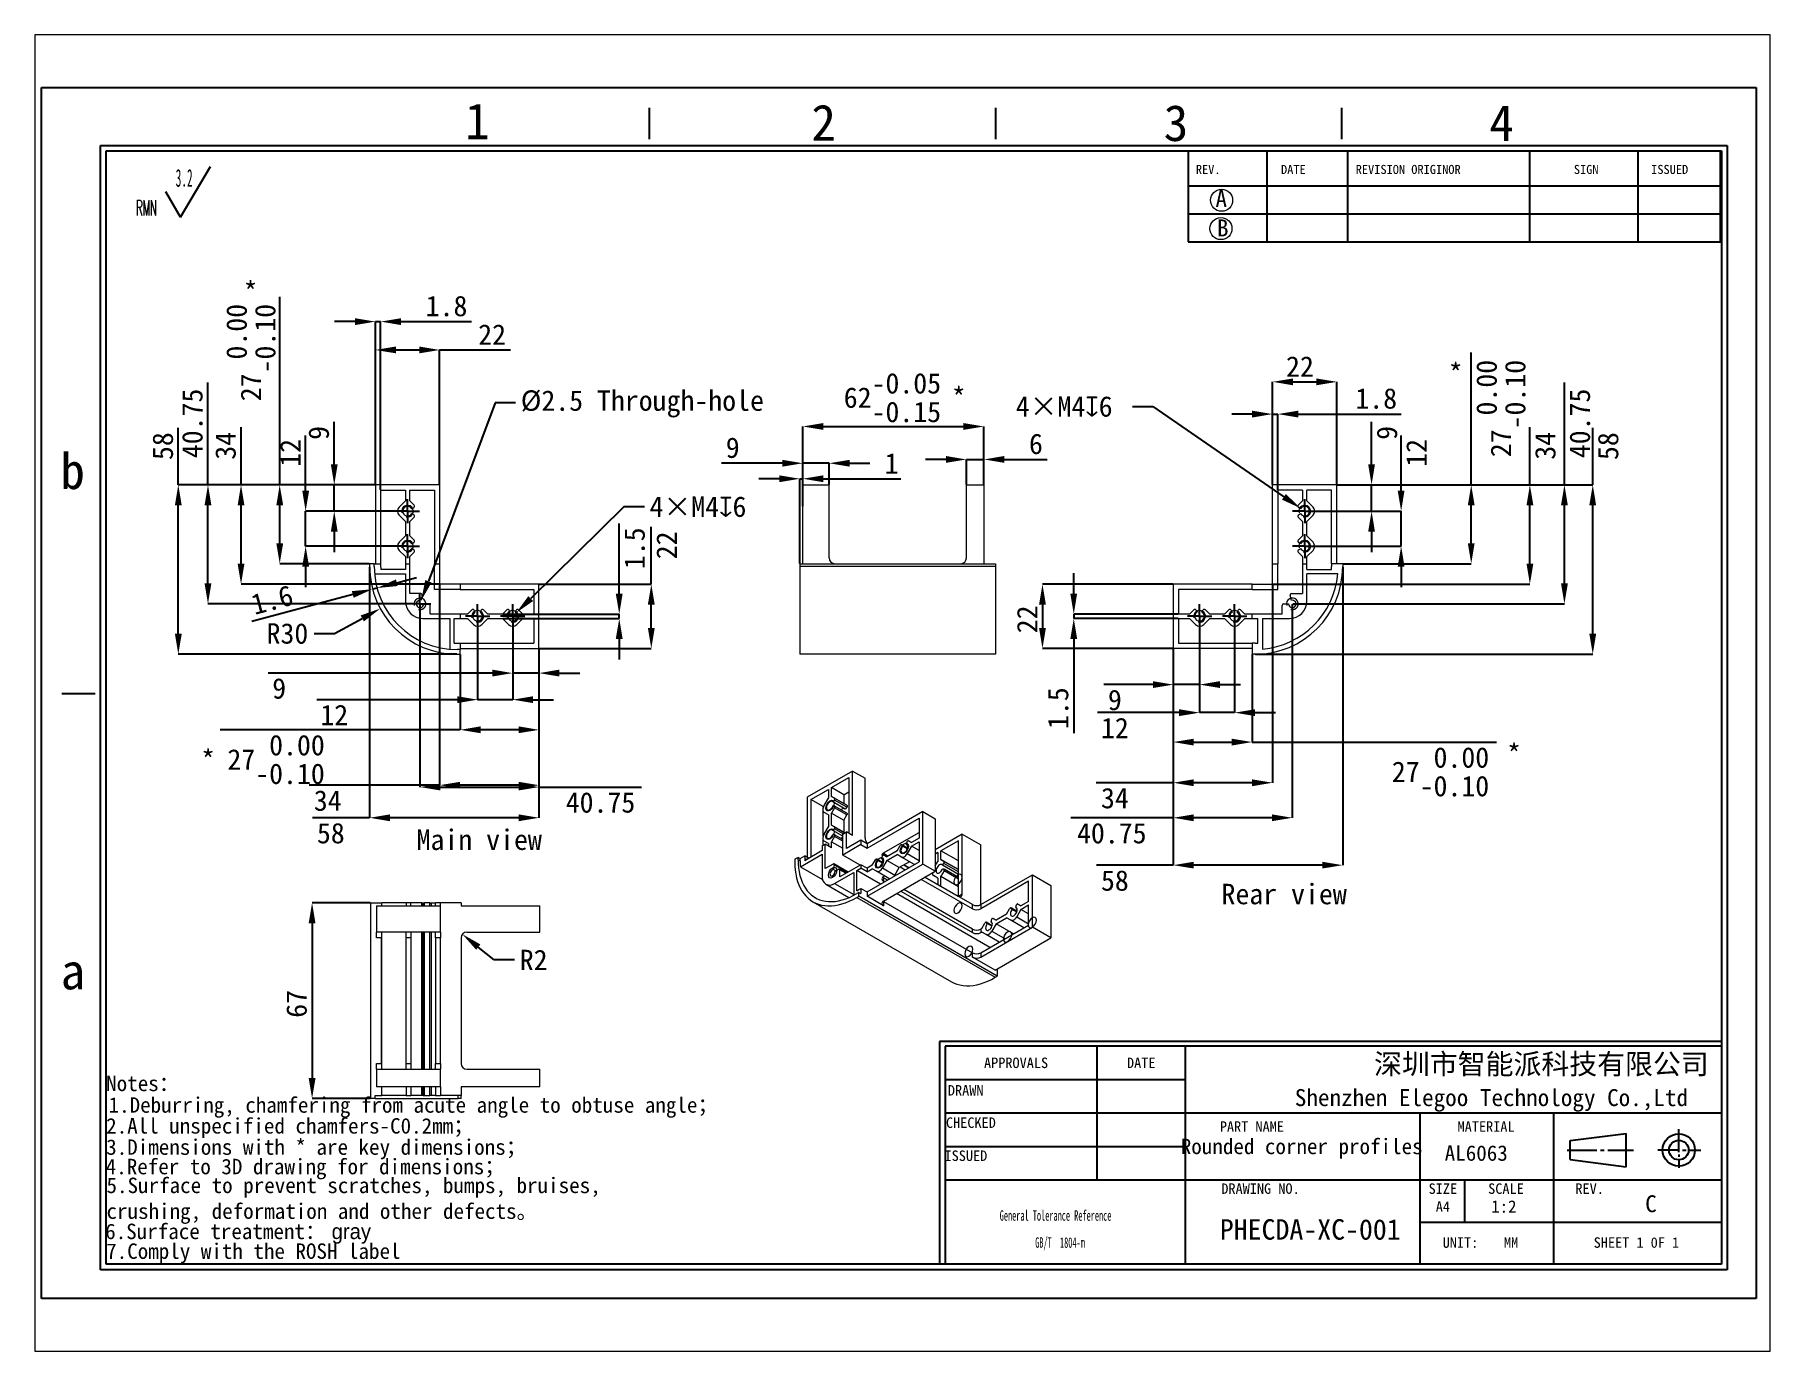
# Paper-space layout 'Layout1' of a CAD drawing. Header units: millimetres. Extents: x 26 to 231, y 20 to 176.
# The model-space entities are those that its viewports show. They can reach past a viewport. Long polylines and large blocks are cut down to what shows.
import ezdxf

# ---------------------------------------------------------------- set-up
doc = ezdxf.new("R2010")
doc.units = ezdxf.units.MM
doc.header["$PDSIZE"] = -1
doc.layers.add('SLD-0', color=179, linetype='Continuous')
doc.layers.add('蓝色线', color=5, linetype='Continuous', lineweight=15)
doc.styles.add('8', font='simfang.ttf')
doc.styles.add('SLDTEXTSTYLE1', font='TXT', dxfattribs={"width": 0.469, "bigfont": 'bigfont'})
doc.styles.add('SLDTEXTSTYLE2', font='TXT', dxfattribs={"width": 0.469})
doc.styles.add('SLDTEXTSTYLE8', font='TXT', dxfattribs={"width": 0.484})
doc.dimstyles.new('SLDDIMSTYLE0', dxfattribs={"dimtxt": 3.5, "dimasz": 3.5, "dimexe": 0, "dimexo": 0.0625, "dimgap": 0.875, "dimtad": 2, "dimlfac": 2, "dimrnd": 1e-09, "dimzin": 12, "dimdsep": 46, "dimtxsty": 'SLDTEXTSTYLE2', "dimsah": 1, "dimcen": 0.09, "dimadec": 0, "dimazin": 3, "dimtol": 1, "dimtm": 0.1, "dimtfac": 1, "dimtofl": 0, "dimtmove": 0, "dimatfit": 3, "dimfxl": 1, "dimfrac": 2, "dimtolj": 1, "dimtzin": 0, "dimarcsym": 0})
doc.dimstyles.new('SLDDIMSTYLE1', dxfattribs={"dimtxt": 3.5, "dimasz": 3.5, "dimexe": 0, "dimexo": 0.0625, "dimgap": 0.875, "dimtad": 2, "dimlfac": 2, "dimrnd": 1e-09, "dimzin": 12, "dimdsep": 46, "dimtxsty": 'SLDTEXTSTYLE2', "dimsah": 1, "dimcen": 0.09, "dimadec": 0, "dimazin": 3, "dimtfac": 1, "dimtofl": 0, "dimtmove": 0, "dimatfit": 3, "dimfxl": 1, "dimfrac": 2, "dimtolj": 1, "dimtzin": 12, "dimarcsym": 0})
doc.dimstyles.new('SLDDIMSTYLE2', dxfattribs={"dimtxt": 3.5, "dimasz": 3.5, "dimexe": 0, "dimexo": 0.0625, "dimgap": 0.875, "dimtad": 2, "dimlfac": 2, "dimrnd": 1e-09, "dimzin": 12, "dimdsep": 46, "dimtxsty": 'SLDTEXTSTYLE2', "dimsah": 1, "dimcen": 0.09, "dimadec": 0, "dimazin": 3, "dimtfac": 1, "dimtmove": 0, "dimatfit": 0, "dimfxl": 1, "dimfrac": 2, "dimtolj": 1, "dimtzin": 12, "dimarcsym": 0})
doc.dimstyles.new('SLDDIMSTYLE3', dxfattribs={"dimtxt": 3.5, "dimasz": 3.5, "dimexe": 0, "dimexo": 0.0625, "dimgap": 0.875, "dimtad": 0, "dimtih": 1, "dimtoh": 1, "dimlfac": 2, "dimrnd": 1e-09, "dimzin": 12, "dimdsep": 46, "dimtxsty": 'SLDTEXTSTYLE2', "dimsah": 1, "dimcen": 0, "dimadec": 0, "dimazin": 3, "dimtfac": 1, "dimtofl": 0, "dimtmove": 0, "dimatfit": 3, "dimfxl": 1, "dimfrac": 2, "dimtolj": 1, "dimtzin": 12, "dimarcsym": 0})
doc.dimstyles.new('SLDDIMSTYLE4', dxfattribs={"dimtxt": 3.5, "dimasz": 3.5, "dimexe": 0, "dimexo": 0.0625, "dimgap": 0.875, "dimtad": 0, "dimtih": 1, "dimtoh": 1, "dimlfac": 2, "dimrnd": 1e-09, "dimzin": 12, "dimdsep": 46, "dimtxsty": 'SLDTEXTSTYLE2', "dimsah": 1, "dimcen": 0, "dimadec": 0, "dimazin": 3, "dimtfac": 1, "dimtofl": 0, "dimtmove": 0, "dimatfit": 3, "dimfxl": 1, "dimfrac": 2, "dimtolj": 1, "dimtzin": 12, "dimarcsym": 0})
doc.dimstyles.new('SLDDIMSTYLE5', dxfattribs={"dimtxt": 3.5, "dimasz": 3.5, "dimexe": 0, "dimexo": 0.0625, "dimgap": 0.875, "dimtad": 0, "dimtih": 1, "dimtoh": 1, "dimlfac": 2, "dimrnd": 1e-09, "dimzin": 12, "dimdsep": 46, "dimtxsty": 'SLDTEXTSTYLE2', "dimsah": 1, "dimcen": 0, "dimadec": 0, "dimazin": 3, "dimtfac": 1, "dimtofl": 0, "dimtmove": 1, "dimatfit": 3, "dimfxl": 1, "dimfrac": 2, "dimtolj": 1, "dimtzin": 12, "dimarcsym": 0})
doc.dimstyles.new('SLDDIMSTYLE6', dxfattribs={"dimtxt": 3.5, "dimasz": 3.5, "dimexe": 0, "dimexo": 0.0625, "dimgap": 0.875, "dimtad": 0, "dimtih": 1, "dimtoh": 1, "dimlfac": 2, "dimrnd": 1e-09, "dimzin": 12, "dimdsep": 46, "dimtxsty": 'SLDTEXTSTYLE2', "dimsah": 1, "dimcen": 0, "dimadec": 0, "dimazin": 3, "dimtfac": 1, "dimtofl": 0, "dimtmove": 1, "dimatfit": 3, "dimfxl": 1, "dimfrac": 2, "dimtolj": 1, "dimtzin": 12, "dimarcsym": 0})
doc.dimstyles.new('SLDDIMSTYLE7', dxfattribs={"dimtxt": 3.5, "dimasz": 3.5, "dimexe": 0, "dimexo": 0.0625, "dimgap": 0.875, "dimtad": 2, "dimlfac": 2, "dimrnd": 1e-09, "dimzin": 12, "dimdsep": 46, "dimtxsty": 'SLDTEXTSTYLE2', "dimsah": 1, "dimcen": 0.09, "dimadec": 0, "dimazin": 3, "dimtol": 1, "dimtp": -0.05, "dimtm": 0.15, "dimtfac": 1, "dimtofl": 0, "dimtmove": 0, "dimatfit": 3, "dimfxl": 1, "dimfrac": 2, "dimtolj": 1, "dimarcsym": 0})

psp = doc.layouts.get("Layout1")

msp = doc.modelspace()

# ---------------------------------------------------------------- texts
at = {"layer": 'SLD-0', "style": '8'}
for s, insert, char_height, attachment_point in [('1', (74.111, 205.9712), 6.172, 1), ('2', (133.3881, 205.7276), 6.172, 1), ('3', (193.7066, 205.6655), 6.172, 1), ('4', (249.4405, 205.6593), 6.172, 1), ('A', (202.5638, 191.0788), 2.9034, 1), ('B', (202.8178, 186.0638), 2.9034, 1), ('{\\C5;*}', (36.1987, 175.3907), 3.5, 1), ('{\\C5;*}', (242.4861, 161.4427), 3.5, 1), ('{\\C5;*}', (157.4234, 157.2843), 3.5, 1), ('b', (4.8346, 146.0918), 6.172, 1), ('{\\C5;*}', (28.9275, 95.2403), 3.5, 1), ('{\\C5;*}', (252.4768, 96.2546), 3.5, 1), ('Main view', (65.814, 81.6166), 3.5, 1), ('Rear view', (203.5976, 72.3144), 3.5, 1), ('a', (4.8798, 60.4234), 6.172, 1), ('深圳市智能派科技有限公司', (258.3489, 43.2095), 3.5, 2), ('{\\fSimSun|b0|i0|c134|p2;Rounded corner profiles}', (217.322, 28.676), 2.645833, 2), ('AL6063 ', (247.2, 27.5373), 2.64583, 2), ('C', (276.1139, 18.9954), 2.9104, 1), ('PHECDA-XC-001', (203.311, 14.8902), 3.5, 1)]:
    msp.add_mtext(s, dxfattribs=dict(at, insert=insert, char_height=char_height, attachment_point=attachment_point))
at = {"layer": 'SLD-0', "color": 179, "style": '8'}
for s, insert, char_height, attachment_point in [('REV.', (199.2, 195.4001), 1.55363, 1), ('DATE', (213.7807, 195.4001), 1.55363, 1), ('REVISION ORIGINOR', (226.5651, 195.4001), 1.553633, 1), ('SIGN', (263.9095, 195.4001), 1.55363, 1), ('ISSUED', (277.14, 195.4001), 1.55363, 1), ('APPROVALS', (168.4266, 42.5627), 1.79265, 2), ('DATE', (189.8496, 42.5627), 1.79265, 2), ('DRAWN', (159.8036, 37.8529), 1.79265, 2), ('Shenzhen Elegoo Technology Co.,Ltd', (249.7983, 37.1647), 2.910417, 2), ('CHECKED', (160.6957, 32.3147), 1.79265, 2), ('PART NAME', (208.7939, 31.6454), 1.79265, 2), ('MATERIAL', (248.8802, 31.6454), 1.79265, 2), ('ISSUED', (159.837, 26.6544), 1.79265, 2), ('DRAWING NO.', (210.268, 21.0216), 1.792654, 2), ('SIZE', (241.4789, 21.0216), 1.79265, 2), ('SCALE', (252.2889, 21.0216), 1.79265, 2), ('REV.', (266.6102, 21.0216), 1.79265, 2), ('A4', (241.4898, 17.9531), 1.79265, 2), ('1:2', (251.93, 18.1206), 2.11667, 2), ('UNIT:', (244.4987, 11.7907), 1.79265, 2), ('MM', (253.1609, 11.7907), 1.79265, 2), ('SHEET 1 0F 1', (274.62, 11.7907), 1.792654, 2)]:
    msp.add_mtext(s, dxfattribs=dict(at, insert=insert, char_height=char_height, attachment_point=attachment_point))
at = {"layer": 'SLD-0', "color": 5, "char_height": 2.645833, "attachment_point": 1, "style": '8'}
for s, insert in [('{\\fSimSun|b0|i0|c134|p2;Notes}：', (12.6748, 39.4625)), ('1.Deburring, chamfering from acute angle to obtuse angle；', (13.0894, 35.7706)), ('2.{\\fSimSun|b0|i0|c134|p2;All unspecified chamfers-C0.2mm}；', (12.6748, 32.197)), ('3.{\\fSimSun|b0|i0|c134|p2;Dimensions with * are key dimensions}；', (12.6748, 28.5643)), ('4.Refer to 3D drawing for dimensions；', (12.5949, 25.2276)), ('5.Surface to prevent scratches, bumps, bruises, \\Pcrushing, deformation and other defects。', (12.7313, 22.006)), ('6.Surface treatment：{\\fMS PGothic|b0|i0|c128|p34; gray}', (12.5062, 14.1266)), ('7.Comply with the ROSH label', (12.6748, 10.7467))]:
    msp.add_mtext(s, dxfattribs=dict(at, insert=insert))

# ---------------------------------------------------------------- blocks, each defined once
blk = doc.blocks.new('SW_NOTE_1')
at = {"layer": 'SLD-0', "color": 0}
for q in [(12.74, 9.16), (5.08, 4.83)]:
    blk.add_line((7.63, 0.49), q, dxfattribs=at)
at = {"layer": 'SLD-0', "color": 0, "attachment_point": 1}
for s, insert, char_height, style in [('3.2', (6.78, 8.73), 3.032, 'SLDTEXTSTYLE2'), ('{\\Ftxt,bigfont|c134;RMN}', (0, 3.41), 2.6458, 'SLDTEXTSTYLE1')]:
    blk.add_mtext(s, dxfattribs=dict(at, insert=insert, char_height=char_height, style=style))
blk = doc.blocks.new('SW_NOTE_2')
at = {"layer": 'SLD-0', "color": 0, "char_height": 1.7927, "attachment_point": 2, "style": 'SLDTEXTSTYLE8'}
for s, insert in [('General Tolerance Reference', (12.75, 2.31)), ('GB/T  1804-m', (13.51, -2.32))]:
    blk.add_mtext(s, dxfattribs=dict(at, insert=insert))
blk = doc.blocks.new('_D')
at = {"layer": 'Defpoints', "color": 0}
for p in [(58.76, 140.62), (42.38, 127.12), (57.76, 127.12)]:
    blk.add_point(p, dxfattribs=at)
at = {"layer": '蓝色线', "color": 0, "lineweight": -2}
for p, q in [((42.38, 140.62), (42.38, 172.84)), ((58.7, 140.62), (42.38, 140.62)), ((42.38, 130.62), (42.38, 137.12)), ((57.7, 127.12), (42.38, 127.12))]:
    blk.add_line(p, q, dxfattribs=at)
at = {"layer": '蓝色线', "color": 0}
for points in [[(41.8, 137.12), (42.97, 137.12), (42.38, 140.62)], [(41.8, 130.62), (42.97, 130.62), (42.38, 127.12)]]:
    blk.add_solid(points, dxfattribs=at)
at = {"layer": '蓝色线', "color": 0, "insert": (33.24, 163.27), "char_height": 3.5, "attachment_point": 2, "rotation": 90, "style": '8'}
blk.add_mtext('\\A1;27\\S 0.00^ -0.10;', dxfattribs=at)
blk = doc.blocks.new('_D_1')
at = {"layer": 'Defpoints', "color": 0}
for p in [(73.26, 111.62), (86.76, 112.62), (86.76, 98.68)]:
    blk.add_point(p, dxfattribs=at)
at = {"layer": '蓝色线', "color": 0, "lineweight": -2}
for p, q in [((73.26, 111.55), (73.26, 98.68)), ((86.76, 112.55), (86.76, 98.68)), ((73.26, 98.68), (32.19, 98.68)), ((83.26, 98.68), (76.76, 98.68))]:
    blk.add_line(p, q, dxfattribs=at)
at = {"layer": '蓝色线', "color": 0}
for points in [[(76.76, 99.27), (76.76, 98.1), (73.26, 98.68)], [(83.26, 99.27), (83.26, 98.1), (86.76, 98.68)]]:
    blk.add_solid(points, dxfattribs=at)
at = {"layer": '蓝色线', "color": 0, "insert": (41.76, 97.81), "char_height": 3.5, "attachment_point": 2, "style": '8'}
blk.add_mtext('\\A1;27\\S 0.00^ -0.10;', dxfattribs=at)
blk = doc.blocks.new('_D_2')
at = {"layer": 'Defpoints', "color": 0}
for p in [(66.39, 118.37), (86.76, 112.62), (66.39, 88.88)]:
    blk.add_point(p, dxfattribs=at)
at = {"layer": 'SLD-0', "color": 0, "lineweight": -2}
for p, q in [((66.39, 118.3), (66.39, 88.88)), ((86.76, 112.55), (86.76, 88.88)), ((69.89, 88.88), (83.26, 88.88)), ((86.76, 88.88), (104.31, 88.88))]:
    blk.add_line(p, q, dxfattribs=at)
at = {"layer": 'SLD-0', "color": 0}
for points in [[(69.89, 89.46), (69.89, 88.3), (66.39, 88.88)], [(83.26, 89.46), (83.26, 88.3), (86.76, 88.88)]]:
    blk.add_solid(points, dxfattribs=at)
at = {"layer": 'SLD-0', "color": 0, "insert": (97.29, 88), "char_height": 3.5, "attachment_point": 2, "style": '8'}
blk.add_mtext('\\A1;40.75', dxfattribs=at)
blk = doc.blocks.new('_D_3')
at = {"layer": 'Defpoints', "color": 0}
for p in [(59.66, 168.57), (58.76, 140.62), (59.66, 139.72)]:
    blk.add_point(p, dxfattribs=at)
at = {"layer": 'SLD-0', "color": 0, "lineweight": -2}
for p, q in [((55.26, 168.57), (51.76, 168.57)), ((58.76, 140.68), (58.76, 168.57)), ((58.76, 168.57), (59.66, 168.57)), ((59.66, 139.78), (59.66, 168.57)), ((63.16, 168.57), (75.21, 168.57))]:
    blk.add_line(p, q, dxfattribs=at)
at = {"layer": 'SLD-0', "color": 0}
for points in [[(55.26, 169.15), (55.26, 167.98), (58.76, 168.57)], [(63.16, 169.15), (63.16, 167.98), (59.66, 168.57)]]:
    blk.add_solid(points, dxfattribs=at)
at = {"layer": 'SLD-0', "color": 0, "insert": (70.94, 173), "char_height": 3.5, "attachment_point": 2, "style": '8'}
blk.add_mtext('\\A1;1.8', dxfattribs=at)
blk = doc.blocks.new('_D_4')
at = {"layer": 'Defpoints', "color": 0}
for p in [(80.51, 118.49), (80.51, 117.74), (100.5, 117.74)]:
    blk.add_point(p, dxfattribs=at)
at = {"layer": 'SLD-0', "color": 0, "lineweight": -2}
for p, q in [((100.5, 121.99), (100.5, 134.02)), ((80.57, 118.49), (100.5, 118.49)), ((80.57, 117.74), (100.5, 117.74)), ((100.5, 117.74), (100.5, 118.49)), ((100.5, 114.24), (100.5, 110.74))]:
    blk.add_line(p, q, dxfattribs=at)
at = {"layer": 'SLD-0', "color": 0}
for points in [[(99.91, 121.99), (101.08, 121.99), (100.5, 118.49)], [(99.91, 114.24), (101.08, 114.24), (100.5, 117.74)]]:
    blk.add_solid(points, dxfattribs=at)
at = {"layer": 'SLD-0', "color": 0, "insert": (101.37, 129.76), "char_height": 3.5, "attachment_point": 2, "rotation": 90, "style": '8'}
blk.add_mtext('\\A1;1.5', dxfattribs=at)
blk = doc.blocks.new('_D_5')
at = {"layer": 'Defpoints', "color": 0}
for p in [(72.76, 126.62), (59.59, 119.43)]:
    blk.add_point(p, dxfattribs=at)
at = {"layer": 'SLD-0', "color": 0, "lineweight": -2}
for p, q in [((51.76, 115.16), (56.52, 117.76)), ((48.26, 115.16), (51.76, 115.16))]:
    blk.add_line(p, q, dxfattribs=at)
at = {"layer": 'SLD-0', "color": 0}
blk.add_solid([(56.24, 118.27), (56.8, 117.24), (59.59, 119.43)], dxfattribs=at)
at = {"layer": 'SLD-0', "color": 0, "insert": (40.13, 116.93), "char_height": 3.5, "attachment_point": 1, "style": '8'}
blk.add_mtext('\\A1;R30', dxfattribs=at)
blk = doc.blocks.new('_D_6')
at = {"layer": 'Defpoints', "color": 0}
for p in [(58.27, 122.76), (59.04, 122.96), (59.04, 122.96)]:
    blk.add_point(p, dxfattribs=at)
at = {"layer": 'SLD-0', "color": 0, "lineweight": -2}
for p, q in [((54.89, 121.85), (37.61, 117.25)), ((58.25, 122.82), (58.27, 122.76)), ((59.04, 122.96), (58.27, 122.76)), ((59.02, 123.02), (59.04, 122.96)), ((62.42, 123.86), (65.8, 124.76))]:
    blk.add_line(p, q, dxfattribs=at)
at = {"layer": 'SLD-0', "color": 0}
for points in [[(54.73, 122.42), (55.04, 121.29), (58.27, 122.76)], [(62.27, 124.43), (62.57, 123.3), (59.04, 122.96)]]:
    blk.add_solid(points, dxfattribs=at)
at = {"layer": 'SLD-0', "color": 0, "insert": (40.62, 122.64), "char_height": 3.5, "attachment_point": 2, "rotation": 14.919, "style": '8'}
blk.add_mtext('\\A1;1.6', dxfattribs=at)
blk = doc.blocks.new('_D_7')
at = {"layer": 'Defpoints', "color": 0}
for p in [(86.76, 123.62), (86.76, 112.62), (105.99, 112.62)]:
    blk.add_point(p, dxfattribs=at)
at = {"layer": '蓝色线', "color": 0, "lineweight": -2}
for p, q in [((105.99, 123.62), (105.99, 133.41)), ((86.82, 123.62), (105.99, 123.62)), ((105.99, 116.12), (105.99, 120.12)), ((86.82, 112.62), (105.99, 112.62))]:
    blk.add_line(p, q, dxfattribs=at)
at = {"layer": '蓝色线', "color": 0}
for points in [[(105.4, 120.12), (106.57, 120.12), (105.99, 123.62)], [(105.4, 116.12), (106.57, 116.12), (105.99, 112.62)]]:
    blk.add_solid(points, dxfattribs=at)
at = {"layer": '蓝色线', "color": 0, "insert": (106.86, 130.26), "char_height": 3.5, "attachment_point": 2, "rotation": 90, "style": '8'}
blk.add_mtext('\\A1;22', dxfattribs=at)
blk = doc.blocks.new('_D_8')
at = {"layer": 'Defpoints', "color": 0}
for p in [(62.19, 136.12), (46.82, 130.12), (62.19, 130.12)]:
    blk.add_point(p, dxfattribs=at)
at = {"layer": '蓝色线', "color": 0, "lineweight": -2}
for p, q in [((46.82, 139.62), (46.82, 149.09)), ((62.12, 136.12), (46.82, 136.12)), ((46.82, 130.12), (46.82, 136.12)), ((62.12, 130.12), (46.82, 130.12)), ((46.82, 126.62), (46.82, 123.12))]:
    blk.add_line(p, q, dxfattribs=at)
at = {"layer": '蓝色线', "color": 0}
for points in [[(46.24, 139.62), (47.41, 139.62), (46.82, 136.12)], [(46.24, 126.62), (47.41, 126.62), (46.82, 130.12)]]:
    blk.add_solid(points, dxfattribs=at)
at = {"layer": '蓝色线', "color": 0, "insert": (42.45, 146.1), "char_height": 3.5, "attachment_point": 2, "rotation": 90, "style": '8'}
blk.add_mtext('\\A1;12', dxfattribs=at)
blk = doc.blocks.new('_D_9')
at = {"layer": 'Defpoints', "color": 0}
for p in [(76.26, 116.04), (82.26, 116.04), (82.26, 103.84)]:
    blk.add_point(p, dxfattribs=at)
at = {"layer": '蓝色线', "color": 0, "lineweight": -2}
for p, q in [((76.26, 115.98), (76.26, 103.84)), ((82.26, 115.98), (82.26, 103.84)), ((72.76, 103.84), (48.73, 103.84)), ((82.26, 103.84), (76.26, 103.84)), ((85.76, 103.84), (89.26, 103.84))]:
    blk.add_line(p, q, dxfattribs=at)
at = {"layer": '蓝色线', "color": 0}
for points in [[(72.76, 104.43), (72.76, 103.26), (76.26, 103.84)], [(85.76, 104.43), (85.76, 103.26), (82.26, 103.84)]]:
    blk.add_solid(points, dxfattribs=at)
at = {"layer": '蓝色线', "color": 0, "insert": (51.72, 102.97), "char_height": 3.5, "attachment_point": 2, "style": '8'}
blk.add_mtext('\\A1;12', dxfattribs=at)
blk = doc.blocks.new('_D_10')
at = {"layer": 'Defpoints', "color": 0}
for p in [(69.76, 123.62), (86.76, 112.62), (86.76, 89.2)]:
    blk.add_point(p, dxfattribs=at)
at = {"layer": 'SLD-0', "color": 0, "lineweight": -2}
for p, q in [((69.76, 123.55), (69.76, 89.2)), ((86.76, 112.55), (86.76, 89.2)), ((69.76, 89.2), (47.41, 89.2)), ((83.26, 89.2), (73.26, 89.2))]:
    blk.add_line(p, q, dxfattribs=at)
at = {"layer": 'SLD-0', "color": 0}
for points in [[(73.26, 89.78), (73.26, 88.62), (69.76, 89.2)], [(83.26, 89.78), (83.26, 88.62), (86.76, 89.2)]]:
    blk.add_solid(points, dxfattribs=at)
at = {"layer": 'SLD-0', "color": 0, "insert": (50.6, 88.32), "char_height": 3.5, "attachment_point": 2, "style": '8'}
blk.add_mtext('\\A1;34', dxfattribs=at)
blk = doc.blocks.new('_D_11')
at = {"layer": 'Defpoints', "color": 0}
for p in [(35.76, 140.62), (58.76, 140.62), (69.76, 123.62)]:
    blk.add_point(p, dxfattribs=at)
at = {"layer": 'SLD-0', "color": 0, "lineweight": -2}
for p, q in [((35.76, 140.62), (35.76, 150.51)), ((58.7, 140.62), (35.76, 140.62)), ((35.76, 127.12), (35.76, 137.12)), ((69.7, 123.62), (35.76, 123.62))]:
    blk.add_line(p, q, dxfattribs=at)
at = {"layer": 'SLD-0', "color": 0}
for points in [[(35.18, 137.12), (36.34, 137.12), (35.76, 140.62)], [(35.18, 127.12), (36.34, 127.12), (35.76, 123.62)]]:
    blk.add_solid(points, dxfattribs=at)
at = {"layer": 'SLD-0', "color": 0, "insert": (31.35, 147.31), "char_height": 3.5, "attachment_point": 2, "rotation": 90, "style": '8'}
blk.add_mtext('\\A1;34', dxfattribs=at)
blk = doc.blocks.new('_D_12')
at = {"layer": 'Defpoints', "color": 0}
for p in [(82.26, 116.04), (86.76, 112.62), (86.76, 108.39)]:
    blk.add_point(p, dxfattribs=at)
at = {"layer": 'SLD-0', "color": 0, "lineweight": -2}
for p, q in [((82.26, 115.98), (82.26, 108.39)), ((86.76, 112.55), (86.76, 108.39)), ((78.76, 108.39), (40.39, 108.39)), ((86.76, 108.39), (82.26, 108.39)), ((90.26, 108.39), (93.76, 108.39))]:
    blk.add_line(p, q, dxfattribs=at)
at = {"layer": 'SLD-0', "color": 0}
for points in [[(78.76, 108.98), (78.76, 107.81), (82.26, 108.39)], [(90.26, 108.98), (90.26, 107.81), (86.76, 108.39)]]:
    blk.add_solid(points, dxfattribs=at)
at = {"layer": 'SLD-0', "color": 0, "insert": (42.29, 107.52), "char_height": 3.5, "attachment_point": 2, "style": '8'}
blk.add_mtext('\\A1;9', dxfattribs=at)
blk = doc.blocks.new('_D_13')
at = {"layer": 'Defpoints', "color": 0}
for p in [(51.72, 140.62), (58.76, 140.62), (62.19, 136.12)]:
    blk.add_point(p, dxfattribs=at)
at = {"layer": 'SLD-0', "color": 0, "lineweight": -2}
for p, q in [((51.72, 144.12), (51.72, 151.43)), ((58.7, 140.62), (51.72, 140.62)), ((51.72, 136.12), (51.72, 140.62)), ((62.12, 136.12), (51.72, 136.12)), ((51.72, 132.62), (51.72, 129.12))]:
    blk.add_line(p, q, dxfattribs=at)
at = {"layer": 'SLD-0', "color": 0}
for points in [[(51.13, 144.12), (52.3, 144.12), (51.72, 140.62)], [(51.13, 132.62), (52.3, 132.62), (51.72, 136.12)]]:
    blk.add_solid(points, dxfattribs=at)
at = {"layer": 'SLD-0', "color": 0, "insert": (47.3, 149.52), "char_height": 3.5, "attachment_point": 2, "rotation": 90, "style": '8'}
blk.add_mtext('\\A1;9', dxfattribs=at)
blk = doc.blocks.new('_D_14')
at = {"layer": 'Defpoints', "color": 0}
for p in [(58.76, 140.62), (25.02, 111.62), (72.76, 111.62)]:
    blk.add_point(p, dxfattribs=at)
at = {"layer": '蓝色线', "color": 0, "lineweight": -2}
for p, q in [((25.02, 140.62), (25.02, 150.39)), ((58.7, 140.62), (25.02, 140.62)), ((25.02, 115.12), (25.02, 137.12)), ((72.7, 111.62), (25.02, 111.62))]:
    blk.add_line(p, q, dxfattribs=at)
at = {"layer": '蓝色线', "color": 0}
for points in [[(24.44, 137.12), (25.61, 137.12), (25.02, 140.62)], [(24.44, 115.12), (25.61, 115.12), (25.02, 111.62)]]:
    blk.add_solid(points, dxfattribs=at)
at = {"layer": '蓝色线', "color": 0, "insert": (20.61, 147.25), "char_height": 3.5, "attachment_point": 2, "rotation": 90, "style": '8'}
blk.add_mtext('\\A1;58', dxfattribs=at)
blk = doc.blocks.new('_D_15')
at = {"layer": 'Defpoints', "color": 0}
for p in [(57.76, 126.62), (86.76, 112.62), (86.76, 83.62)]:
    blk.add_point(p, dxfattribs=at)
at = {"layer": '蓝色线', "color": 0, "lineweight": -2}
for p, q in [((57.76, 126.55), (57.76, 83.62)), ((86.76, 112.55), (86.76, 83.62)), ((57.76, 83.62), (47.99, 83.62)), ((83.26, 83.62), (61.26, 83.62))]:
    blk.add_line(p, q, dxfattribs=at)
at = {"layer": '蓝色线', "color": 0}
for points in [[(61.26, 84.2), (61.26, 83.03), (57.76, 83.62)], [(83.26, 84.2), (83.26, 83.03), (86.76, 83.62)]]:
    blk.add_solid(points, dxfattribs=at)
at = {"layer": '蓝色线', "color": 0, "insert": (51.13, 82.74), "char_height": 3.5, "attachment_point": 2, "style": '8'}
blk.add_mtext('\\A1;58', dxfattribs=at)
blk = doc.blocks.new('_D_16')
at = {"layer": 'Defpoints', "color": 0}
for p in [(69.76, 163.72), (58.76, 140.62), (69.76, 140.62)]:
    blk.add_point(p, dxfattribs=at)
at = {"layer": '蓝色线', "color": 0, "lineweight": -2}
for p, q in [((58.76, 140.68), (58.76, 163.72)), ((62.26, 163.72), (66.26, 163.72)), ((69.76, 140.68), (69.76, 163.72)), ((69.76, 163.72), (81.88, 163.72))]:
    blk.add_line(p, q, dxfattribs=at)
at = {"layer": '蓝色线', "color": 0}
for points in [[(62.26, 164.3), (62.26, 163.14), (58.76, 163.72)], [(66.26, 164.3), (66.26, 163.14), (69.76, 163.72)]]:
    blk.add_solid(points, dxfattribs=at)
at = {"layer": '蓝色线', "color": 0, "insert": (78.74, 168.1), "char_height": 3.5, "attachment_point": 2, "style": '8'}
blk.add_mtext('\\A1;22', dxfattribs=at)
blk = doc.blocks.new('_D_17')
at = {"layer": 'Defpoints', "color": 0}
for p in [(82.26, 118.12), (82.85, 118.7)]:
    blk.add_point(p, dxfattribs=at)
at = {"layer": 'SLD-0', "color": 0, "lineweight": -2}
for p, q in [((101.31, 136.86), (85.35, 121.15)), ((104.81, 136.86), (101.31, 136.86))]:
    blk.add_line(p, q, dxfattribs=at)
at = {"layer": 'SLD-0', "color": 0}
blk.add_solid([(84.94, 121.57), (85.75, 120.73), (82.85, 118.7)], dxfattribs=at)
at = {"layer": 'SLD-0', "color": 0, "insert": (105.69, 138.64), "char_height": 3.5, "attachment_point": 1, "style": '8'}
blk.add_mtext('\\A1;4×M4{\\fGDT;x}6', dxfattribs=at)
blk = doc.blocks.new('_D_18')
at = {"layer": 'Defpoints', "color": 0}
for p in [(66.39, 120.24), (66.61, 120.83)]:
    blk.add_point(p, dxfattribs=at)
at = {"layer": 'SLD-0', "color": 0, "lineweight": -2}
for p, q in [((79.26, 154.65), (67.83, 124.11)), ((82.76, 154.65), (79.26, 154.65))]:
    blk.add_line(p, q, dxfattribs=at)
at = {"layer": 'SLD-0', "color": 0}
blk.add_solid([(67.29, 124.31), (68.38, 123.9), (66.61, 120.83)], dxfattribs=at)
at = {"layer": 'SLD-0', "color": 0, "insert": (83.64, 156.8), "char_height": 3.5, "attachment_point": 1, "style": '8'}
blk.add_mtext('\\A1;%%c2.5 Through-hole', dxfattribs=at)
blk = doc.blocks.new('_D_19')
at = {"layer": 'Defpoints', "color": 0}
for p in [(30.1, 140.62), (58.76, 140.62), (64.51, 120.24)]:
    blk.add_point(p, dxfattribs=at)
at = {"layer": 'SLD-0', "color": 0, "lineweight": -2}
for p, q in [((30.1, 140.62), (30.1, 158.17)), ((58.7, 140.62), (30.1, 140.62)), ((30.1, 123.74), (30.1, 137.12)), ((64.45, 120.24), (30.1, 120.24))]:
    blk.add_line(p, q, dxfattribs=at)
at = {"layer": 'SLD-0', "color": 0}
for points in [[(29.52, 137.12), (30.68, 137.12), (30.1, 140.62)], [(29.52, 123.74), (30.68, 123.74), (30.1, 120.24)]]:
    blk.add_solid(points, dxfattribs=at)
at = {"layer": 'SLD-0', "color": 0, "insert": (25.67, 151.14), "char_height": 3.5, "attachment_point": 2, "rotation": 90, "style": '8'}
blk.add_mtext('\\A1;40.75', dxfattribs=at)
blk = doc.blocks.new('SW_CENTERMARKSYMBOL_0')
at = {"layer": 'SLD-0', "color": 0}
for p, q in [((-1.25, 0), (-2.075, 0)), ((0, 0), (-1.25, 0)), ((0, 1.25), (0, 2.075)), ((0, 0), (0, 1.25)), ((0, 0), (0, -1.25)), ((0, 0), (1.25, 0)), ((1.25, 0), (2.075, 0)), ((0, -1.25), (0, -2.075))]:
    blk.add_line(p, q, dxfattribs=at)
blk = doc.blocks.new('SW_CENTERMARKSYMBOL_1')
at = {"layer": 'SLD-0', "color": 0}
for p, q in [((-1.25, 0), (-2.075, 0)), ((0, 0), (-1.25, 0)), ((0, 1.25), (0, 2.075)), ((0, 0), (0, 1.25)), ((0, 0), (0, -1.25)), ((0, 0), (1.25, 0)), ((1.25, 0), (2.075, 0)), ((0, -1.25), (0, -2.075))]:
    blk.add_line(p, q, dxfattribs=at)
blk = doc.blocks.new('SW_CENTERMARKSYMBOL_2')
at = {"layer": 'SLD-0', "color": 0}
for p, q in [((-1.25, 0), (-1.875, 0)), ((0, 0), (-1.25, 0)), ((0, 1.25), (0, 1.875)), ((0, 0), (0, 1.25)), ((0, 0), (0, -1.25)), ((0, 0), (1.25, 0)), ((1.25, 0), (1.875, 0)), ((0, -1.25), (0, -1.875))]:
    blk.add_line(p, q, dxfattribs=at)
blk = doc.blocks.new('SW_CENTERMARKSYMBOL_3')
at = {"layer": 'SLD-0', "color": 0}
for p, q in [((-1.25, 0), (-2.075, 0)), ((0, 0), (-1.25, 0)), ((0, 1.25), (0, 2.075)), ((0, 0), (0, 1.25)), ((0, 0), (0, -1.25)), ((0, 0), (1.25, 0)), ((1.25, 0), (2.075, 0)), ((0, -1.25), (0, -2.075))]:
    blk.add_line(p, q, dxfattribs=at)
blk = doc.blocks.new('SW_CENTERMARKSYMBOL_4')
at = {"layer": 'SLD-0', "color": 0}
for p, q in [((-1.25, 0), (-2.075, 0)), ((0, 0), (-1.25, 0)), ((0, 1.25), (0, 2.075)), ((0, 0), (0, 1.25)), ((0, 0), (0, -1.25)), ((0, 0), (1.25, 0)), ((1.25, 0), (2.075, 0)), ((0, -1.25), (0, -2.075))]:
    blk.add_line(p, q, dxfattribs=at)
blk = doc.blocks.new('_D_20')
at = {"layer": 'Defpoints', "color": 0}
for p in [(73.65, 63.68), (74.42, 63.05)]:
    blk.add_point(p, dxfattribs=at)
at = {"layer": 'SLD-0', "color": 0, "lineweight": -2}
for p, q in [((79.09, 59.28), (76.37, 61.48)), ((82.59, 59.28), (79.09, 59.28))]:
    blk.add_line(p, q, dxfattribs=at)
at = {"layer": 'SLD-0', "color": 0}
blk.add_solid([(76.74, 61.94), (76, 61.03), (73.65, 63.68)], dxfattribs=at)
at = {"layer": 'SLD-0', "color": 0, "insert": (83.47, 61.03), "char_height": 3.5, "attachment_point": 1, "style": '8'}
blk.add_mtext('\\A1;R2', dxfattribs=at)
blk = doc.blocks.new('_D_21')
at = {"layer": 'Defpoints', "color": 0}
for p in [(57.92, 69.05), (47.92, 35.55), (57.92, 35.55)]:
    blk.add_point(p, dxfattribs=at)
at = {"layer": '蓝色线', "color": 0, "lineweight": -2}
for p, q in [((57.86, 69.05), (47.92, 69.05)), ((47.92, 65.55), (47.92, 39.05)), ((57.86, 35.55), (47.92, 35.55))]:
    blk.add_line(p, q, dxfattribs=at)
at = {"layer": '蓝色线', "color": 0}
for points in [[(47.34, 65.55), (48.51, 65.55), (47.92, 69.05)], [(47.34, 39.05), (48.51, 39.05), (47.92, 35.55)]]:
    blk.add_solid(points, dxfattribs=at)
at = {"layer": '蓝色线', "color": 0, "insert": (43.51, 51.76), "char_height": 3.5, "attachment_point": 2, "rotation": 90, "style": '8'}
blk.add_mtext('\\A1;67', dxfattribs=at)
blk = doc.blocks.new('_D_22')
at = {"layer": 'Defpoints', "color": 0}
for p in [(136.42, 144.32), (131.92, 140.62), (136.42, 140.62)]:
    blk.add_point(p, dxfattribs=at)
at = {"layer": 'SLD-0', "color": 0, "lineweight": -2}
for p, q in [((128.42, 144.32), (118.03, 144.32)), ((131.92, 140.68), (131.92, 144.32)), ((136.42, 144.32), (131.92, 144.32)), ((136.42, 140.68), (136.42, 144.32)), ((139.92, 144.32), (143.42, 144.32))]:
    blk.add_line(p, q, dxfattribs=at)
at = {"layer": 'SLD-0', "color": 0}
for points in [[(128.42, 144.9), (128.42, 143.74), (131.92, 144.32)], [(139.92, 144.9), (139.92, 143.74), (136.42, 144.32)]]:
    blk.add_solid(points, dxfattribs=at)
at = {"layer": 'SLD-0', "color": 0, "insert": (119.93, 148.74), "char_height": 3.5, "attachment_point": 2, "style": '8'}
blk.add_mtext('\\A1;9', dxfattribs=at)
blk = doc.blocks.new('_D_23')
at = {"layer": 'Defpoints', "color": 0}
for p in [(131.42, 141.67), (131.92, 140.62), (131.42, 127.12)]:
    blk.add_point(p, dxfattribs=at)
at = {"layer": 'SLD-0', "color": 0, "lineweight": -2}
for p, q in [((127.92, 141.67), (124.42, 141.67)), ((131.42, 127.18), (131.42, 141.67)), ((131.42, 141.67), (131.92, 141.67)), ((131.92, 140.68), (131.92, 141.67)), ((135.42, 141.67), (148.73, 141.67))]:
    blk.add_line(p, q, dxfattribs=at)
at = {"layer": 'SLD-0', "color": 0}
for points in [[(127.92, 142.25), (127.92, 141.08), (131.42, 141.67)], [(135.42, 142.25), (135.42, 141.08), (131.92, 141.67)]]:
    blk.add_solid(points, dxfattribs=at)
at = {"layer": 'SLD-0', "color": 0, "insert": (147.12, 146.04), "char_height": 3.5, "attachment_point": 2, "style": '8'}
blk.add_mtext('\\A1;1', dxfattribs=at)
blk = doc.blocks.new('_D_24')
at = {"layer": 'Defpoints', "color": 0}
for p in [(162.92, 144.97), (159.92, 140.62), (162.92, 140.62)]:
    blk.add_point(p, dxfattribs=at)
at = {"layer": 'SLD-0', "color": 0, "lineweight": -2}
for p, q in [((156.42, 144.97), (152.92, 144.97)), ((159.92, 140.68), (159.92, 144.97)), ((159.92, 144.97), (162.92, 144.97)), ((162.92, 140.68), (162.92, 144.97)), ((166.42, 144.97), (173.73, 144.97))]:
    blk.add_line(p, q, dxfattribs=at)
at = {"layer": 'SLD-0', "color": 0}
for points in [[(156.42, 145.56), (156.42, 144.39), (159.92, 144.97)], [(166.42, 145.56), (166.42, 144.39), (162.92, 144.97)]]:
    blk.add_solid(points, dxfattribs=at)
at = {"layer": 'SLD-0', "color": 0, "insert": (171.83, 149.39), "char_height": 3.5, "attachment_point": 2, "style": '8'}
blk.add_mtext('\\A1;6', dxfattribs=at)
blk = doc.blocks.new('_D_25')
at = {"layer": 'Defpoints', "color": 0}
for p in [(162.92, 150.62), (162.92, 140.62), (131.92, 136.94)]:
    blk.add_point(p, dxfattribs=at)
at = {"layer": '蓝色线', "color": 0, "lineweight": -2}
for p, q in [((131.92, 137), (131.92, 150.62)), ((135.42, 150.62), (159.42, 150.62)), ((162.92, 140.68), (162.92, 150.62))]:
    blk.add_line(p, q, dxfattribs=at)
at = {"layer": '蓝色线', "color": 0}
for points in [[(135.42, 151.2), (135.42, 150.03), (131.92, 150.62)], [(159.42, 151.2), (159.42, 150.03), (162.92, 150.62)]]:
    blk.add_solid(points, dxfattribs=at)
at = {"layer": '蓝色线', "color": 0, "insert": (147.26, 159.76), "char_height": 3.5, "attachment_point": 2, "style": '8'}
blk.add_mtext('\\A1;62\\S-0.05^ -0.15;', dxfattribs=at)
blk = doc.blocks.new('_D_26')
at = {"layer": 'Defpoints', "color": 0}
for p in [(195.34, 123.62), (172.95, 112.62), (195.34, 112.62)]:
    blk.add_point(p, dxfattribs=at)
at = {"layer": '蓝色线', "color": 0, "lineweight": -2}
for p, q in [((195.28, 123.62), (172.95, 123.62)), ((172.95, 120.12), (172.95, 116.12)), ((195.28, 112.62), (172.95, 112.62))]:
    blk.add_line(p, q, dxfattribs=at)
at = {"layer": '蓝色线', "color": 0}
for points in [[(172.36, 120.12), (173.53, 120.12), (172.95, 123.62)], [(172.36, 116.12), (173.53, 116.12), (172.95, 112.62)]]:
    blk.add_solid(points, dxfattribs=at)
at = {"layer": '蓝色线', "color": 0, "insert": (168.57, 117.59), "char_height": 3.5, "attachment_point": 2, "rotation": 90, "style": '8'}
blk.add_mtext('\\A1;22', dxfattribs=at)
blk = doc.blocks.new('_D_27')
at = {"layer": 'Defpoints', "color": 0}
for p in [(223.34, 158.26), (212.34, 140.62), (223.34, 140.62)]:
    blk.add_point(p, dxfattribs=at)
at = {"layer": '蓝色线', "color": 0, "lineweight": -2}
for p, q in [((212.34, 140.68), (212.34, 158.26)), ((215.84, 158.26), (219.84, 158.26)), ((223.34, 140.68), (223.34, 158.26))]:
    blk.add_line(p, q, dxfattribs=at)
at = {"layer": '蓝色线', "color": 0}
for points in [[(215.84, 158.84), (215.84, 157.67), (212.34, 158.26)], [(219.84, 158.84), (219.84, 157.67), (223.34, 158.26)]]:
    blk.add_solid(points, dxfattribs=at)
at = {"layer": '蓝色线', "color": 0, "insert": (217.02, 162.63), "char_height": 3.5, "attachment_point": 2, "style": '8'}
blk.add_mtext('\\A1;22', dxfattribs=at)
blk = doc.blocks.new('_D_28')
at = {"layer": 'Defpoints', "color": 0}
for p in [(224.34, 126.62), (195.34, 112.62), (224.34, 75.51)]:
    blk.add_point(p, dxfattribs=at)
at = {"layer": '蓝色线', "color": 0, "lineweight": -2}
for p, q in [((224.34, 126.55), (224.34, 75.51)), ((195.34, 112.55), (195.34, 75.51)), ((195.34, 75.51), (182.2, 75.51)), ((220.84, 75.51), (198.84, 75.51))]:
    blk.add_line(p, q, dxfattribs=at)
at = {"layer": '蓝色线', "color": 0}
for points in [[(198.84, 76.09), (198.84, 74.93), (195.34, 75.51)], [(220.84, 76.09), (220.84, 74.93), (224.34, 75.51)]]:
    blk.add_solid(points, dxfattribs=at)
at = {"layer": '蓝色线', "color": 0, "insert": (185.34, 74.63), "char_height": 3.5, "attachment_point": 2, "style": '8'}
blk.add_mtext('\\A1;58', dxfattribs=at)
blk = doc.blocks.new('_D_29')
at = {"layer": 'Defpoints', "color": 0}
for p in [(223.34, 140.62), (209.34, 111.62), (267.14, 111.62)]:
    blk.add_point(p, dxfattribs=at)
at = {"layer": '蓝色线', "color": 0, "lineweight": -2}
for p, q in [((267.14, 140.62), (267.14, 150.39)), ((223.4, 140.62), (267.14, 140.62)), ((267.14, 115.12), (267.14, 137.12)), ((209.4, 111.62), (267.14, 111.62))]:
    blk.add_line(p, q, dxfattribs=at)
at = {"layer": '蓝色线', "color": 0}
for points in [[(266.56, 137.12), (267.72, 137.12), (267.14, 140.62)], [(266.56, 115.12), (267.72, 115.12), (267.14, 111.62)]]:
    blk.add_solid(points, dxfattribs=at)
at = {"layer": '蓝色线', "color": 0, "insert": (268.01, 147.25), "char_height": 3.5, "attachment_point": 2, "rotation": 90, "style": '8'}
blk.add_mtext('\\A1;58', dxfattribs=at)
blk = doc.blocks.new('_D_30')
at = {"layer": 'Defpoints', "color": 0}
for p in [(199.84, 116.04), (205.84, 116.04), (205.84, 101.62)]:
    blk.add_point(p, dxfattribs=at)
at = {"layer": '蓝色线', "color": 0, "lineweight": -2}
for p, q in [((199.84, 115.98), (199.84, 101.62)), ((205.84, 115.98), (205.84, 101.62)), ((196.34, 101.62), (182.35, 101.62)), ((205.84, 101.62), (199.84, 101.62)), ((209.34, 101.62), (212.84, 101.62))]:
    blk.add_line(p, q, dxfattribs=at)
at = {"layer": '蓝色线', "color": 0}
for points in [[(196.34, 102.2), (196.34, 101.03), (199.84, 101.62)], [(209.34, 102.2), (209.34, 101.03), (205.84, 101.62)]]:
    blk.add_solid(points, dxfattribs=at)
at = {"layer": '蓝色线', "color": 0, "insert": (185.34, 100.74), "char_height": 3.5, "attachment_point": 2, "style": '8'}
blk.add_mtext('\\A1;12', dxfattribs=at)
blk = doc.blocks.new('_D_31')
at = {"layer": 'Defpoints', "color": 0}
for p in [(219.91, 136.12), (234.34, 136.12), (219.91, 130.12)]:
    blk.add_point(p, dxfattribs=at)
at = {"layer": '蓝色线', "color": 0, "lineweight": -2}
for p, q in [((234.34, 139.62), (234.34, 149.09)), ((219.98, 136.12), (234.34, 136.12)), ((234.34, 130.12), (234.34, 136.12)), ((219.98, 130.12), (234.34, 130.12)), ((234.34, 126.62), (234.34, 123.12))]:
    blk.add_line(p, q, dxfattribs=at)
at = {"layer": '蓝色线', "color": 0}
for points in [[(233.76, 139.62), (234.92, 139.62), (234.34, 136.12)], [(233.76, 126.62), (234.92, 126.62), (234.34, 130.12)]]:
    blk.add_solid(points, dxfattribs=at)
at = {"layer": '蓝色线', "color": 0, "insert": (235.21, 146.1), "char_height": 3.5, "attachment_point": 2, "rotation": 90, "style": '8'}
blk.add_mtext('\\A1;12', dxfattribs=at)
blk = doc.blocks.new('_D_32')
at = {"layer": 'Defpoints', "color": 0}
for p in [(223.34, 140.62), (229.28, 140.62), (219.91, 136.12)]:
    blk.add_point(p, dxfattribs=at)
at = {"layer": 'SLD-0', "color": 0, "lineweight": -2}
for p, q in [((229.28, 144.12), (229.28, 151.43)), ((223.4, 140.62), (229.28, 140.62)), ((229.28, 136.12), (229.28, 140.62)), ((219.98, 136.12), (229.28, 136.12)), ((229.28, 132.62), (229.28, 129.12))]:
    blk.add_line(p, q, dxfattribs=at)
at = {"layer": 'SLD-0', "color": 0}
for points in [[(228.7, 144.12), (229.86, 144.12), (229.28, 140.62)], [(228.7, 132.62), (229.86, 132.62), (229.28, 136.12)]]:
    blk.add_solid(points, dxfattribs=at)
at = {"layer": 'SLD-0', "color": 0, "insert": (230.15, 149.52), "char_height": 3.5, "attachment_point": 2, "rotation": 90, "style": '8'}
blk.add_mtext('\\A1;9', dxfattribs=at)
blk = doc.blocks.new('_D_33')
at = {"layer": 'Defpoints', "color": 0}
for p in [(199.84, 116.04), (195.34, 112.62), (199.84, 106.42)]:
    blk.add_point(p, dxfattribs=at)
at = {"layer": 'SLD-0', "color": 0, "lineweight": -2}
for p, q in [((199.84, 115.98), (199.84, 106.42)), ((195.34, 112.55), (195.34, 106.42)), ((191.84, 106.42), (183.43, 106.42)), ((199.84, 106.42), (195.34, 106.42)), ((203.34, 106.42), (206.84, 106.42))]:
    blk.add_line(p, q, dxfattribs=at)
at = {"layer": 'SLD-0', "color": 0}
for points in [[(191.84, 107.01), (191.84, 105.84), (195.34, 106.42)], [(203.34, 107.01), (203.34, 105.84), (199.84, 106.42)]]:
    blk.add_solid(points, dxfattribs=at)
at = {"layer": 'SLD-0', "color": 0, "insert": (185.34, 105.55), "char_height": 3.5, "attachment_point": 2, "style": '8'}
blk.add_mtext('\\A1;9', dxfattribs=at)
blk = doc.blocks.new('_D_34')
at = {"layer": 'Defpoints', "color": 0}
for p in [(215.71, 120.24), (195.34, 112.62), (195.34, 83.62)]:
    blk.add_point(p, dxfattribs=at)
at = {"layer": 'SLD-0', "color": 0, "lineweight": -2}
for p, q in [((215.71, 120.18), (215.71, 83.62)), ((195.34, 112.55), (195.34, 83.62)), ((195.34, 83.62), (177.79, 83.62)), ((212.21, 83.62), (198.84, 83.62))]:
    blk.add_line(p, q, dxfattribs=at)
at = {"layer": 'SLD-0', "color": 0}
for points in [[(198.84, 84.2), (198.84, 83.03), (195.34, 83.62)], [(212.21, 84.2), (212.21, 83.03), (215.71, 83.62)]]:
    blk.add_solid(points, dxfattribs=at)
at = {"layer": 'SLD-0', "color": 0, "insert": (184.81, 82.74), "char_height": 3.5, "attachment_point": 2, "style": '8'}
blk.add_mtext('\\A1;40.75', dxfattribs=at)
blk = doc.blocks.new('_D_35')
at = {"layer": 'Defpoints', "color": 0}
for p in [(212.34, 123.62), (195.34, 112.62), (212.34, 89.62)]:
    blk.add_point(p, dxfattribs=at)
at = {"layer": 'SLD-0', "color": 0, "lineweight": -2}
for p, q in [((212.34, 123.55), (212.34, 89.62)), ((195.34, 112.55), (195.34, 89.62)), ((195.34, 89.62), (182.14, 89.62)), ((208.84, 89.62), (198.84, 89.62))]:
    blk.add_line(p, q, dxfattribs=at)
at = {"layer": 'SLD-0', "color": 0}
for points in [[(198.84, 90.2), (198.84, 89.03), (195.34, 89.62)], [(208.84, 90.2), (208.84, 89.03), (212.34, 89.62)]]:
    blk.add_solid(points, dxfattribs=at)
at = {"layer": 'SLD-0', "color": 0, "insert": (185.34, 88.74), "char_height": 3.5, "attachment_point": 2, "style": '8'}
blk.add_mtext('\\A1;34', dxfattribs=at)
blk = doc.blocks.new('_D_36')
at = {"layer": 'Defpoints', "color": 0}
for p in [(195.34, 112.62), (208.84, 111.62), (208.84, 96.58)]:
    blk.add_point(p, dxfattribs=at)
at = {"layer": '蓝色线', "color": 0, "lineweight": -2}
for p, q in [((195.34, 112.55), (195.34, 96.58)), ((208.84, 111.55), (208.84, 96.58)), ((198.84, 96.58), (205.34, 96.58)), ((208.84, 96.58), (250.65, 96.58))]:
    blk.add_line(p, q, dxfattribs=at)
at = {"layer": '蓝色线', "color": 0}
for points in [[(198.84, 97.16), (198.84, 95.99), (195.34, 96.58)], [(205.34, 97.16), (205.34, 95.99), (208.84, 96.58)]]:
    blk.add_solid(points, dxfattribs=at)
at = {"layer": '蓝色线', "color": 0, "insert": (241.08, 95.7), "char_height": 3.5, "attachment_point": 2, "style": '8'}
blk.add_mtext('\\A1;27\\S 0.00^ -0.10;', dxfattribs=at)
blk = doc.blocks.new('_D_37')
at = {"layer": 'Defpoints', "color": 0}
for p in [(223.34, 140.62), (224.34, 127.12), (246.34, 127.12)]:
    blk.add_point(p, dxfattribs=at)
at = {"layer": '蓝色线', "color": 0, "lineweight": -2}
for p, q in [((246.34, 140.62), (246.34, 163.27)), ((223.4, 140.62), (246.34, 140.62)), ((246.34, 130.62), (246.34, 137.12)), ((224.4, 127.12), (246.34, 127.12))]:
    blk.add_line(p, q, dxfattribs=at)
at = {"layer": '蓝色线', "color": 0}
for points in [[(245.76, 137.12), (246.92, 137.12), (246.34, 140.62)], [(245.76, 130.62), (246.92, 130.62), (246.34, 127.12)]]:
    blk.add_solid(points, dxfattribs=at)
at = {"layer": '蓝色线', "color": 0, "insert": (247.21, 153.69), "char_height": 3.5, "attachment_point": 2, "rotation": 90, "style": '8'}
blk.add_mtext('\\A1;27\\S 0.00^ -0.10;', dxfattribs=at)
blk = doc.blocks.new('_D_38')
at = {"layer": 'Defpoints', "color": 0}
for p in [(223.34, 140.62), (256.38, 140.62), (212.34, 123.62)]:
    blk.add_point(p, dxfattribs=at)
at = {"layer": 'SLD-0', "color": 0, "lineweight": -2}
for p, q in [((256.38, 140.62), (256.38, 150.51)), ((223.4, 140.62), (256.38, 140.62)), ((256.38, 127.12), (256.38, 137.12)), ((212.4, 123.62), (256.38, 123.62))]:
    blk.add_line(p, q, dxfattribs=at)
at = {"layer": 'SLD-0', "color": 0}
for points in [[(255.8, 137.12), (256.97, 137.12), (256.38, 140.62)], [(255.8, 127.12), (256.97, 127.12), (256.38, 123.62)]]:
    blk.add_solid(points, dxfattribs=at)
at = {"layer": 'SLD-0', "color": 0, "insert": (257.26, 147.31), "char_height": 3.5, "attachment_point": 2, "rotation": 90, "style": '8'}
blk.add_mtext('\\A1;34', dxfattribs=at)
blk = doc.blocks.new('_D_39')
at = {"layer": 'Defpoints', "color": 0}
for p in [(223.34, 140.62), (262.29, 140.62), (215.71, 120.24)]:
    blk.add_point(p, dxfattribs=at)
at = {"layer": 'SLD-0', "color": 0, "lineweight": -2}
for p, q in [((262.29, 140.62), (262.29, 158.17)), ((223.4, 140.62), (262.29, 140.62)), ((262.29, 123.74), (262.29, 137.12)), ((215.78, 120.24), (262.29, 120.24))]:
    blk.add_line(p, q, dxfattribs=at)
at = {"layer": 'SLD-0', "color": 0}
for points in [[(261.71, 137.12), (262.88, 137.12), (262.29, 140.62)], [(261.71, 123.74), (262.88, 123.74), (262.29, 120.24)]]:
    blk.add_solid(points, dxfattribs=at)
at = {"layer": 'SLD-0', "color": 0, "insert": (263.17, 151.14), "char_height": 3.5, "attachment_point": 2, "rotation": 90, "style": '8'}
blk.add_mtext('\\A1;40.75', dxfattribs=at)
blk = doc.blocks.new('_D_40')
at = {"layer": 'Defpoints', "color": 0}
for p in [(213.24, 152.74), (212.34, 140.62), (213.24, 139.72)]:
    blk.add_point(p, dxfattribs=at)
at = {"layer": 'SLD-0', "color": 0, "lineweight": -2}
for p, q in [((208.84, 152.74), (205.34, 152.74)), ((212.34, 140.68), (212.34, 152.74)), ((212.34, 152.74), (213.24, 152.74)), ((213.24, 139.78), (213.24, 152.74)), ((216.74, 152.74), (234.36, 152.74))]:
    blk.add_line(p, q, dxfattribs=at)
at = {"layer": 'SLD-0', "color": 0}
for points in [[(208.84, 153.32), (208.84, 152.15), (212.34, 152.74)], [(216.74, 153.32), (216.74, 152.15), (213.24, 152.74)]]:
    blk.add_solid(points, dxfattribs=at)
at = {"layer": 'SLD-0', "color": 0, "insert": (230.08, 157.17), "char_height": 3.5, "attachment_point": 2, "style": '8'}
blk.add_mtext('\\A1;1.8', dxfattribs=at)
blk = doc.blocks.new('_D_41')
at = {"layer": 'Defpoints', "color": 0}
for p in [(178.3, 118.49), (196.24, 118.49), (196.24, 117.74)]:
    blk.add_point(p, dxfattribs=at)
at = {"layer": 'SLD-0', "color": 0, "lineweight": -2}
for p, q in [((178.3, 121.99), (178.3, 125.49)), ((196.18, 118.49), (178.3, 118.49)), ((178.3, 118.49), (178.3, 117.74)), ((196.18, 117.74), (178.3, 117.74)), ((178.3, 114.24), (178.3, 98.12))]:
    blk.add_line(p, q, dxfattribs=at)
at = {"layer": 'SLD-0', "color": 0}
for points in [[(177.72, 121.99), (178.88, 121.99), (178.3, 118.49)], [(177.72, 114.24), (178.88, 114.24), (178.3, 117.74)]]:
    blk.add_solid(points, dxfattribs=at)
at = {"layer": 'SLD-0', "color": 0, "insert": (173.87, 102.39), "char_height": 3.5, "attachment_point": 2, "rotation": 90, "style": '8'}
blk.add_mtext('\\A1;1.5', dxfattribs=at)
blk = doc.blocks.new('_D_42')
at = {"layer": 'Defpoints', "color": 0}
for p in [(217.16, 136.59), (217.84, 136.12)]:
    blk.add_point(p, dxfattribs=at)
at = {"layer": 'SLD-0', "color": 0, "lineweight": -2}
for p, q in [((188.36, 154.01), (191.86, 154.01)), ((191.86, 154.01), (214.28, 138.57))]:
    blk.add_line(p, q, dxfattribs=at)
at = {"layer": 'SLD-0', "color": 0}
blk.add_solid([(214.61, 139.05), (213.95, 138.09), (217.16, 136.59)], dxfattribs=at)
at = {"layer": 'SLD-0', "color": 0, "insert": (168.37, 155.8), "char_height": 3.5, "attachment_point": 1, "style": '8'}
blk.add_mtext('\\A1;4×M4{\\fGDT;x}6', dxfattribs=at)
blk = doc.blocks.new('SW_CENTERMARKSYMBOL_5')
at = {"layer": 'SLD-0', "color": 0}
for p, q in [((-1.25, 0), (-2.075, 0)), ((0, 0), (-1.25, 0)), ((0, 1.25), (0, 2.075)), ((0, 0), (0, 1.25)), ((0, 0), (0, -1.25)), ((0, 0), (1.25, 0)), ((1.25, 0), (2.075, 0)), ((0, -1.25), (0, -2.075))]:
    blk.add_line(p, q, dxfattribs=at)
blk = doc.blocks.new('SW_CENTERMARKSYMBOL_6')
at = {"layer": 'SLD-0', "color": 0}
for p, q in [((-1.25, 0), (-2.075, 0)), ((0, 0), (-1.25, 0)), ((0, 1.25), (0, 2.075)), ((0, 0), (0, 1.25)), ((0, 0), (0, -1.25)), ((0, 0), (1.25, 0)), ((1.25, 0), (2.075, 0)), ((0, -1.25), (0, -2.075))]:
    blk.add_line(p, q, dxfattribs=at)
blk = doc.blocks.new('SW_CENTERMARKSYMBOL_7')
at = {"layer": 'SLD-0', "color": 0}
for p, q in [((-1.25, 0), (-2.075, 0)), ((0, 0), (-1.25, 0)), ((0, 1.25), (0, 2.075)), ((0, 0), (0, 1.25)), ((0, 0), (0, -1.25)), ((0, 0), (1.25, 0)), ((1.25, 0), (2.075, 0)), ((0, -1.25), (0, -2.075))]:
    blk.add_line(p, q, dxfattribs=at)
blk = doc.blocks.new('SW_CENTERMARKSYMBOL_8')
at = {"layer": 'SLD-0', "color": 0}
for p, q in [((-1.25, 0), (-2.075, 0)), ((0, 0), (-1.25, 0)), ((0, 1.25), (0, 2.075)), ((0, 0), (0, 1.25)), ((0, 0), (0, -1.25)), ((0, 0), (1.25, 0)), ((1.25, 0), (2.075, 0)), ((0, -1.25), (0, -2.075))]:
    blk.add_line(p, q, dxfattribs=at)

# ---------------------------------------------------------------- dimensions: what is measured, and where the dimension line sits
at = {"layer": 'SLD-0'}
for base, p1, p2, dimstyle, picture, middle in [((59.6615, 168.5657), (58.7615, 140.6172), (59.6615, 139.7172), 'SLDDIMSTYLE2', '_D_3', (70.9365, 168.5657)), ((213.2385, 152.737), (212.3385, 140.6172), (213.2385, 139.7172), 'SLDDIMSTYLE2', '_D_40', (230.0806, 152.737)), ((136.4243, 144.3205), (131.9243, 140.6172), (136.4243, 140.6172), 'SLDDIMSTYLE2', '_D_22', (119.9337, 144.3205)), ((162.9243, 144.9737), (159.9243, 140.6172), (162.9243, 140.6172), 'SLDDIMSTYLE2', '_D_24', (171.8293, 144.9737)), ((131.4243, 141.6669), (131.9243, 140.6172), (131.4243, 127.1172), 'SLDDIMSTYLE2', '_D_23', (147.1207, 141.6669)), ((86.7615, 89.1996), (69.7615, 123.6172), (86.7615, 112.6172), 'SLDDIMSTYLE1', '_D_10', (50.6049, 89.1996)), ((195.3385, 83.6172), (215.7135, 120.2422), (195.3385, 112.6172), 'SLDDIMSTYLE1', '_D_34', (184.8135, 83.6172)), ((86.7615, 108.3921), (82.2615, 116.0422), (86.7615, 112.6172), 'SLDDIMSTYLE2', '_D_12', (42.2946, 108.3921)), ((66.3865, 88.8793), (86.7615, 112.6172), (66.3865, 118.3672), 'SLDDIMSTYLE1', '_D_2', (97.2865, 88.8793)), ((199.8385, 106.4227), (195.3385, 112.6172), (199.8385, 116.0422), 'SLDDIMSTYLE2', '_D_33', (185.3385, 106.4227))]:
    dim = msp.add_linear_dim(base=base, p1=p1, p2=p2, dimstyle=dimstyle, override={"dimtxsty": '8'}, dxfattribs=at)
    dim.commit()
    dim.dimension.update_dxf_attribs({"geometry": picture, "text_midpoint": middle, "dimtype": 160})
for base, p1, p2, angle, dimstyle, picture, middle in [((30.1016, 140.6172), (64.5115, 120.2422), (58.7615, 140.6172), 90, 'SLDDIMSTYLE1', '_D_19', (30.1016, 151.1422)), ((262.2927, 140.6172), (215.7135, 120.2422), (223.3385, 140.6172), 90, 'SLDDIMSTYLE1', '_D_39', (262.2927, 151.1422)), ((35.7615, 140.6172), (69.7615, 123.6172), (58.7615, 140.6172), 90, 'SLDDIMSTYLE1', '_D_11', (35.7615, 147.3122)), ((51.7179, 140.6172), (62.1865, 136.1172), (58.7615, 140.6172), 90, 'SLDDIMSTYLE2', '_D_13', (51.7179, 149.5222)), ((256.3843, 140.6172), (212.3385, 123.6172), (223.3385, 140.6172), 90, 'SLDDIMSTYLE1', '_D_38', (256.3843, 147.3122)), ((229.2788, 140.6172), (219.9135, 136.1172), (223.3385, 140.6172), 90, 'SLDDIMSTYLE2', '_D_32', (229.2788, 149.5222)), ((100.4954, 117.7422), (80.5115, 118.4922), (80.5115, 117.7422), 90, 'SLDDIMSTYLE2', '_D_4', (100.4954, 129.7572)), ((178.3008, 118.4922), (196.2385, 117.7422), (196.2385, 118.4922), 90, 'SLDDIMSTYLE2', '_D_41', (178.3008, 102.3856)), ((59.0402, 122.9613), (58.2672, 122.7554), (59.0402, 122.9613), 14.918975, 'SLDDIMSTYLE2', '_D_6', (41.7615, 118.3577)), ((212.3385, 89.6172), (195.3385, 112.6172), (212.3385, 123.6172), 0, 'SLDDIMSTYLE1', '_D_35', (185.3385, 89.6172))]:
    dim = msp.add_linear_dim(base=base, p1=p1, p2=p2, angle=angle, dimstyle=dimstyle, override={"dimtxsty": '8'}, dxfattribs=at)
    dim.commit()
    dim.dimension.update_dxf_attribs({"geometry": picture, "text_midpoint": middle, "dimtype": 160})
for center, mpoint, text, dimstyle, picture, middle in [((66.3865, 120.2422), (66.6056, 120.8275), '%%c2.5 Through-hole', 'SLDDIMSTYLE5', '_D_18', (79.2614, 154.6529)), ((217.8385, 136.1172), (217.1592, 136.5852), '4×M4{\\fGDT;x}6', 'SLDDIMSTYLE5', '_D_42', (191.8628, 154.0145)), ((82.2615, 118.1172), (82.8497, 118.6957), '4×M4{\\fGDT;x}6', 'SLDDIMSTYLE4', '_D_17', (115.2467, 136.8559))]:
    dim = msp.add_radius_dim(center=center, mpoint=mpoint, text=text, dimstyle=dimstyle, override={"dimpost": '<>', "dimtxsty": '8'}, dxfattribs=at)
    dim.commit()
    dim.dimension.update_dxf_attribs({"geometry": picture, "text_midpoint": middle, "dimtype": 164})
for center, mpoint, dimstyle, picture, middle in [((72.7615, 126.6172), (59.5938, 119.4331), 'SLDDIMSTYLE3', '_D_5', (43.757, 115.1603)), ((74.4242, 63.0525), (73.6463, 63.6809), 'SLDDIMSTYLE6', '_D_20', (79.0913, 59.2819))]:
    dim = msp.add_radius_dim(center=center, mpoint=mpoint, dimstyle=dimstyle, override={"dimtxsty": '8'}, dxfattribs=at)
    dim.commit()
    dim.dimension.update_dxf_attribs({"geometry": picture, "text_midpoint": middle, "dimtype": 164})
at = {"layer": '蓝色线'}
for base, p1, p2, angle, dimstyle, picture, middle in [((42.382, 127.1172), (58.7615, 140.6172), (57.7615, 127.1172), 90, 'SLDDIMSTYLE0', '_D', (42.382, 163.2672)), ((246.3385, 127.1172), (223.3385, 140.6172), (224.3385, 127.1172), 90, 'SLDDIMSTYLE0', '_D_37', (246.3385, 153.6922)), ((25.0241, 111.6172), (58.7615, 140.6172), (72.7615, 111.6172), 90, 'SLDDIMSTYLE1', '_D_14', (25.0241, 147.2522)), ((46.8234, 130.1172), (62.1865, 136.1172), (62.1865, 130.1172), 90, 'SLDDIMSTYLE2', '_D_8', (46.8234, 146.1022)), ((267.1387, 111.6172), (223.3385, 140.6172), (209.3385, 111.6172), 90, 'SLDDIMSTYLE1', '_D_29', (267.1387, 147.2522)), ((234.3385, 136.1172), (219.9135, 130.1172), (219.9135, 136.1172), 90, 'SLDDIMSTYLE2', '_D_31', (234.3385, 146.1022)), ((105.9882, 112.6172), (86.7615, 123.6172), (86.7615, 112.6172), 90, 'SLDDIMSTYLE1', '_D_7', (105.9882, 130.2622)), ((172.9464, 112.6172), (195.3385, 123.6172), (195.3385, 112.6172), 90, 'SLDDIMSTYLE2', '_D_26', (172.9464, 117.5888)), ((86.7615, 98.6833), (73.2615, 111.6172), (86.7615, 112.6172), 0, 'SLDDIMSTYLE0', '_D_1', (41.7615, 98.6833)), ((47.9242, 35.5525), (57.9242, 69.0525), (57.9242, 35.5525), 90, 'SLDDIMSTYLE1', '_D_21', (47.9242, 51.7623))]:
    dim = msp.add_linear_dim(base=base, p1=p1, p2=p2, angle=angle, dimstyle=dimstyle, override={"dimtxsty": '8'}, dxfattribs=at)
    dim.commit()
    dim.dimension.update_dxf_attribs({"geometry": picture, "text_midpoint": middle, "dimtype": 160})
for base, p1, p2, dimstyle, picture, middle in [((69.7615, 163.7206), (58.7615, 140.6172), (69.7615, 140.6172), 'SLDDIMSTYLE1', '_D_16', (78.7382, 163.7206)), ((223.3385, 158.2558), (212.3385, 140.6172), (223.3385, 140.6172), 'SLDDIMSTYLE2', '_D_27', (217.0168, 158.2558)), ((162.9243, 150.6172), (131.9243, 136.9422), (162.9243, 140.6172), 'SLDDIMSTYLE7', '_D_25', (147.2603, 150.6172)), ((86.7615, 83.6172), (57.7615, 126.6172), (86.7615, 112.6172), 'SLDDIMSTYLE1', '_D_15', (51.1265, 83.6172)), ((224.3385, 75.5084), (195.3385, 112.6172), (224.3385, 126.6172), 'SLDDIMSTYLE1', '_D_28', (185.3385, 75.5084)), ((82.2615, 103.8428), (76.2615, 116.0422), (82.2615, 116.0422), 'SLDDIMSTYLE2', '_D_9', (51.7179, 103.8428)), ((205.8385, 101.6172), (199.8385, 116.0422), (205.8385, 116.0422), 'SLDDIMSTYLE2', '_D_30', (185.3385, 101.6172)), ((208.8385, 96.5763), (195.3385, 112.6172), (208.8385, 111.6172), 'SLDDIMSTYLE0', '_D_36', (241.0779, 96.5763))]:
    dim = msp.add_linear_dim(base=base, p1=p1, p2=p2, dimstyle=dimstyle, override={"dimtxsty": '8'}, dxfattribs=at)
    dim.commit()
    dim.dimension.update_dxf_attribs({"geometry": picture, "text_midpoint": middle, "dimtype": 160})

# ---------------------------------------------------------------- linework, layer by layer
at = {"color": 7, "linetype": 'Continuous', "lineweight": 15}
for p, q in [((58.7615, 140.6172), (58.7615, 127.1172)), ((69.7615, 140.6172), (58.7615, 140.6172)), ((59.6615, 139.7172), (63.8865, 139.7172)), ((59.6615, 139.7172), (59.6615, 127.1172)), ((63.8865, 139.7172), (63.8865, 137.8672)), ((64.6365, 137.8672), (64.6365, 139.7172)), ((64.6365, 139.7172), (68.8615, 139.7172)), ((68.8615, 139.7172), (68.8615, 127.1172)), ((69.7615, 127.1172), (69.7615, 140.6172)), ((131.9243, 127.1172), (131.9243, 140.6172)), ((131.9243, 140.6172), (136.4243, 140.6172)), ((136.4243, 128.1172), (136.4243, 140.6172)), ((159.9243, 128.1172), (159.9243, 140.6172)), ((159.9243, 140.6172), (162.9243, 140.6172)), ((162.9243, 140.6172), (162.9243, 127.1172)), ((223.3385, 140.6172), (212.3385, 140.6172)), ((212.3385, 127.1172), (212.3385, 140.6172)), ((217.4635, 139.7172), (213.2385, 139.7172)), ((213.2385, 139.7172), (213.2385, 127.1172)), ((217.4635, 139.7172), (217.4635, 137.8672)), ((222.4385, 139.7172), (218.2135, 139.7172)), ((218.2135, 137.8672), (218.2135, 139.7172)), ((222.4385, 127.1172), (222.4385, 139.7172)), ((223.3385, 127.1172), (223.3385, 140.6172)), ((62.8436, 136.8243), (63.8865, 137.8672)), ((64.6365, 137.8672), (65.3784, 137.1253)), ((64.976, 136.5297), (65.3266, 136.7321)), ((216.7217, 137.1253), (217.4635, 137.8672)), ((217.1241, 136.5297), (216.7735, 136.7321)), ((218.2135, 137.8672), (219.2564, 136.8243)), ((63.8865, 134.3672), (62.8436, 135.4101)), ((63.8865, 134.3672), (63.8865, 131.8672)), ((65.3784, 135.109), (64.6365, 134.3672)), ((64.6365, 131.8672), (64.6365, 134.3672)), ((65.3266, 135.5023), (64.976, 135.7047)), ((217.4635, 134.3672), (216.7217, 135.109)), ((216.7735, 135.5023), (217.1241, 135.7047)), ((217.4635, 134.3672), (217.4635, 131.8672)), ((219.2564, 135.4101), (218.2135, 134.3672)), ((218.2135, 131.8672), (218.2135, 134.3672)), ((62.8436, 130.8243), (63.8865, 131.8672)), ((64.6365, 131.8672), (65.3784, 131.1253)), ((64.976, 130.5297), (65.3266, 130.7321)), ((216.7217, 131.1253), (217.4635, 131.8672)), ((217.1241, 130.5297), (216.7735, 130.7321)), ((218.2135, 131.8672), (219.2564, 130.8243)), ((63.8865, 128.3672), (62.8436, 129.4101)), ((63.8865, 128.3672), (63.8865, 127.1172)), ((65.3784, 129.109), (64.6365, 128.3672)), ((64.6365, 127.1172), (64.6365, 128.3672)), ((65.3266, 129.5023), (64.976, 129.7047)), ((217.4635, 128.3672), (216.7217, 129.109)), ((216.7735, 129.5023), (217.1241, 129.7047)), ((217.4635, 128.3672), (217.4635, 127.1172)), ((219.2564, 129.4101), (218.2135, 128.3672)), ((218.2135, 127.1172), (218.2135, 128.3672)), ((58.5615, 127.1172), (57.7615, 127.1172)), ((57.7615, 127.1172), (57.7615, 126.6172)), ((58.5615, 126.6172), (58.5615, 127.1172)), ((58.5615, 127.1172), (59.6615, 127.1172)), ((58.6167, 125.3672), (63.8865, 125.3672)), ((59.6615, 127.1172), (59.6615, 126.6172)), ((63.8865, 126.1172), (59.671, 126.1172)), ((63.8865, 127.1172), (63.8865, 126.1172)), ((63.8865, 127.1172), (64.6365, 127.1172)), ((63.8865, 125.3672), (63.8865, 120.7422)), ((64.6365, 121.9922), (64.6365, 127.1172)), ((68.8615, 122.7172), (68.8615, 127.1172)), ((68.8615, 127.1172), (69.7615, 127.1172)), ((69.7615, 123.6172), (69.7615, 127.1172)), ((131.4243, 127.1172), (131.4243, 126.6172)), ((131.4243, 127.1172), (164.9243, 127.1172)), ((164.9243, 126.6172), (131.4243, 126.6172)), ((131.4243, 126.6172), (131.4243, 111.6172)), ((164.9243, 127.1172), (164.9243, 126.6172)), ((164.9243, 126.6172), (164.9243, 111.6172)), ((212.3385, 123.6172), (212.3385, 127.1172)), ((212.3385, 127.1172), (213.2385, 127.1172)), ((213.2385, 122.7172), (213.2385, 127.1172)), ((217.4635, 127.1172), (217.4635, 121.9922)), ((217.4635, 127.1172), (218.2135, 127.1172)), ((218.2135, 126.1172), (218.2135, 127.1172)), ((218.2135, 126.1172), (222.4291, 126.1172)), ((218.2135, 120.7422), (218.2135, 125.3672)), ((223.4834, 125.3672), (218.2135, 125.3672)), ((222.4385, 127.1172), (222.4385, 126.6172)), ((224.3385, 127.1172), (222.4385, 127.1172)), ((224.3385, 127.1172), (224.3385, 126.6172)), ((66.5296, 121.9922), (64.6365, 121.9922)), ((73.2615, 122.7172), (68.8615, 122.7172)), ((73.2615, 123.6172), (69.7615, 123.6172)), ((73.2615, 123.6172), (73.2615, 122.7172)), ((86.7615, 123.6172), (73.2615, 123.6172)), ((73.2615, 122.7172), (85.8615, 122.7172)), ((85.8615, 122.7172), (85.8615, 118.4922)), ((86.7615, 112.6172), (86.7615, 123.6172)), ((195.3385, 123.6172), (195.3385, 112.6172)), ((208.8385, 123.6172), (195.3385, 123.6172)), ((196.2385, 122.7172), (196.2385, 118.4922)), ((208.8385, 122.7172), (196.2385, 122.7172)), ((208.8385, 122.7172), (208.8385, 123.6172)), ((208.8385, 123.6172), (212.3385, 123.6172)), ((208.8385, 122.7172), (213.2385, 122.7172)), ((215.5704, 121.9922), (217.4635, 121.9922)), ((66.7711, 121.6775), (66.5483, 120.8459)), ((67.0115, 120.2422), (67.8865, 120.2422)), ((68.1365, 118.4922), (68.1365, 119.9922)), ((74.5115, 118.4922), (75.2534, 119.234)), ((75.849, 118.8316), (75.6466, 119.1822)), ((76.8764, 119.1822), (76.674, 118.8316)), ((77.2697, 119.234), (78.0115, 118.4922)), ((80.5115, 118.4922), (81.2534, 119.234)), ((81.849, 118.8316), (81.6466, 119.1822)), ((82.8764, 119.1822), (82.674, 118.8316)), ((83.2697, 119.234), (84.0115, 118.4922)), ((198.0885, 118.4922), (198.8303, 119.234)), ((199.2236, 119.1822), (199.426, 118.8316)), ((200.251, 118.8316), (200.4534, 119.1822)), ((200.8467, 119.234), (201.5885, 118.4922)), ((204.0885, 118.4922), (204.8303, 119.234)), ((205.2236, 119.1822), (205.426, 118.8316)), ((206.251, 118.8316), (206.4534, 119.1822)), ((206.8467, 119.234), (207.5885, 118.4922)), ((213.9635, 118.4922), (213.9635, 119.9922)), ((214.2135, 120.2422), (215.0885, 120.2422)), ((215.5518, 120.8459), (215.3289, 121.6775)), ((66.8865, 117.7422), (71.5115, 117.7422)), ((73.2615, 118.4922), (68.1365, 118.4922)), ((71.5115, 117.7422), (71.5115, 112.4723)), ((72.2615, 113.5266), (72.2615, 117.7422)), ((72.2615, 117.7422), (73.2615, 117.7422)), ((73.2615, 118.4922), (73.2615, 117.7422)), ((74.5115, 118.4922), (73.2615, 118.4922)), ((73.2615, 117.7422), (74.5115, 117.7422)), ((75.5544, 116.6993), (74.5115, 117.7422)), ((78.0115, 117.7422), (76.9686, 116.6993)), ((80.5115, 118.4922), (78.0115, 118.4922)), ((78.0115, 117.7422), (80.5115, 117.7422)), ((81.5544, 116.6993), (80.5115, 117.7422)), ((84.0115, 117.7422), (82.9686, 116.6993)), ((85.8615, 118.4922), (84.0115, 118.4922)), ((84.0115, 117.7422), (85.8615, 117.7422)), ((85.8615, 117.7422), (85.8615, 113.5172)), ((198.0885, 118.4922), (196.2385, 118.4922)), ((196.2385, 117.7422), (198.0885, 117.7422)), ((196.2385, 117.7422), (196.2385, 113.5172)), ((199.1314, 116.6993), (198.0885, 117.7422)), ((201.5885, 117.7422), (200.5456, 116.6993)), ((204.0885, 118.4922), (201.5885, 118.4922)), ((201.5885, 117.7422), (204.0885, 117.7422)), ((205.1314, 116.6993), (204.0885, 117.7422)), ((207.5885, 117.7422), (206.5456, 116.6993)), ((208.8385, 118.4922), (207.5885, 118.4922)), ((207.5885, 117.7422), (208.8385, 117.7422)), ((208.8385, 117.7422), (208.8385, 118.4922)), ((213.9635, 118.4922), (208.8385, 118.4922)), ((208.8385, 117.7422), (209.8385, 117.7422)), ((209.8385, 113.5266), (209.8385, 117.7422)), ((210.5885, 117.7422), (215.2135, 117.7422)), ((210.5885, 117.7422), (210.5885, 112.4723)), ((72.7615, 113.5172), (73.2615, 113.5172)), ((73.2615, 113.5172), (73.2615, 112.4172)), ((73.2615, 113.5172), (85.8615, 113.5172)), ((196.2385, 113.5172), (208.8385, 113.5172)), ((208.8385, 113.5172), (208.8385, 111.6172)), ((209.3385, 113.5172), (208.8385, 113.5172)), ((73.2615, 112.4172), (72.7615, 112.4172)), ((72.7615, 111.6172), (73.2615, 111.6172)), ((73.2615, 112.6172), (86.7615, 112.6172)), ((73.2615, 111.6172), (73.2615, 112.4172)), ((164.9243, 111.6172), (131.4243, 111.6172)), ((208.8385, 112.6172), (195.3385, 112.6172)), ((209.3385, 111.6172), (208.8385, 111.6172)), ((140.456, 91.6161), (132.6778, 87.1259)), ((136.8321, 88.7892), (139.8196, 90.5139)), ((139.8196, 90.5139), (139.8196, 80.9602)), ((140.456, 80.5928), (140.456, 91.6161)), ((140.456, 91.6161), (142.5773, 90.3915)), ((142.5773, 80.1848), (142.5773, 90.3915)), ((132.6778, 87.1259), (132.6778, 76.8374)), ((133.3142, 86.7584), (136.3017, 88.4831)), ((133.3142, 86.7584), (133.3142, 76.878)), ((135.4355, 85.5338), (133.3142, 86.7584)), ((135.5643, 85.6952), (136.3017, 86.9724)), ((136.3017, 88.4831), (136.3017, 86.9724)), ((136.8321, 87.2786), (136.8321, 88.7892)), ((138.9534, 87.5646), (136.8321, 88.7892)), ((136.8321, 87.2786), (137.3566, 86.9757)), ((138.9534, 86.054), (136.8321, 87.2786)), ((137.0721, 86.3251), (137.32, 86.6334)), ((139.1934, 85.1004), (137.0721, 86.3251)), ((139.4413, 85.4088), (137.32, 86.6334)), ((137.3566, 86.9757), (139.4779, 85.7511)), ((138.9534, 87.5646), (139.8196, 88.0646)), ((138.9534, 87.5646), (138.9534, 86.054)), ((135.4355, 85.5338), (135.4989, 85.5703)), ((135.4355, 85.417), (135.4355, 85.5338)), ((135.4355, 80.5178), (135.4355, 84.6699)), ((136.3017, 84.1146), (135.5643, 84.5404)), ((136.3017, 84.1146), (136.3017, 82.0732)), ((137.3566, 85.3292), (136.8321, 84.4207)), ((136.8321, 82.3794), (136.8321, 84.4207)), ((136.8321, 84.4207), (138.9534, 83.1961)), ((137.32, 85.6292), (137.0721, 85.6514)), ((139.4779, 84.3933), (137.3566, 85.6179)), ((139.4779, 84.1046), (137.3566, 85.3292)), ((139.4779, 85.7511), (138.9534, 86.054)), ((138.9534, 83.1961), (139.4779, 84.1046)), ((138.9534, 83.1961), (138.9534, 81.1547)), ((139.4413, 85.4088), (139.1934, 85.1004)), ((152.4768, 84.6744), (142.9308, 79.1637)), ((142.9308, 78.4288), (151.8404, 83.5721)), ((151.8404, 83.5721), (151.8404, 80.1223)), ((152.4768, 75.6925), (152.4768, 84.6744)), ((152.4768, 84.6744), (154.5981, 83.4498)), ((154.5981, 83.4498), (154.5981, 74.4678)), ((135.5643, 80.7959), (136.3017, 82.0732)), ((136.8321, 82.3794), (137.3566, 82.0764)), ((138.9534, 81.1547), (136.8321, 82.3794)), ((137.3566, 80.43), (136.8321, 79.5215)), ((137.0721, 81.4258), (137.32, 81.7342)), ((138.7589, 80.452), (137.0721, 81.4258)), ((137.32, 80.73), (137.0721, 80.7522)), ((138.7589, 79.9091), (137.3566, 80.7187)), ((138.7589, 80.8378), (139.3953, 81.2051)), ((138.7589, 77.245), (138.7589, 80.8378)), ((139.1307, 81.0524), (138.9534, 81.1547)), ((139.3953, 78.3472), (139.3953, 81.2051)), ((140.456, 80.5928), (139.3953, 81.2051)), ((145.7593, 77.6124), (151.8404, 81.1229)), ((159.1943, 80.7987), (154.5981, 78.1454)), ((159.1943, 70.592), (159.1943, 80.7987)), ((159.1943, 80.7987), (162.3763, 78.9618)), ((131.5147, 75.2268), (135.2411, 77.378)), ((135.2411, 77.9904), (132.2602, 76.2696)), ((135.2411, 78.8069), (135.7714, 79.1131)), ((135.2411, 78.8069), (135.2411, 77.9904)), ((135.2411, 77.378), (135.2411, 73.6015)), ((135.4355, 78.9192), (135.4355, 79.7706)), ((136.3017, 79.2153), (135.5643, 79.6412)), ((135.7714, 74.9283), (135.7714, 79.1131)), ((136.8321, 78.5008), (135.7714, 79.1131)), ((136.3017, 79.2153), (136.3017, 78.8069)), ((136.8321, 78.5008), (136.8321, 79.5215)), ((136.8321, 79.5215), (138.7589, 78.4091)), ((141.8702, 79.0411), (138.7589, 77.245)), ((141.7469, 75.52), (138.7589, 77.245)), ((141.8702, 79.776), (139.3953, 78.3472)), ((141.8702, 79.776), (141.8702, 79.0411)), ((142.9308, 79.1637), (141.8702, 79.776)), ((141.8702, 79.0411), (142.9308, 78.4288)), ((142.9308, 79.1637), (142.9308, 78.4288)), ((145.6951, 77.5716), (145.7593, 77.5308)), ((145.7358, 77.5448), (146.5558, 77.0715)), ((146.5554, 77.0713), (145.7593, 77.5308)), ((148.0574, 77.9384), (146.2896, 76.9179)), ((146.2896, 76.3054), (148.0574, 77.326)), ((148.0574, 77.9384), (148.5819, 78.8469)), ((148.7948, 76.9001), (148.0574, 77.326)), ((149.837, 78.411), (148.8319, 78.9912)), ((149.0031, 78.7615), (148.86, 78.9652)), ((149.8001, 78.3015), (149.0031, 78.7615)), ((149.7296, 79.4672), (149.5865, 79.0983)), ((149.5865, 79.0983), (149.8, 78.9751)), ((150.5322, 78.7547), (149.7948, 77.4774)), ((150.0077, 79.67), (150.5322, 79.3671)), ((150.5323, 79.3671), (150.0077, 79.67)), ((151.8404, 80.1223), (150.5322, 79.3671)), ((150.5322, 78.7547), (151.8404, 79.5098)), ((151.8404, 77.9995), (150.5322, 78.7547)), ((151.8404, 79.5098), (151.8404, 76.06)), ((155.0401, 77.6656), (154.5981, 77.4105)), ((155.0401, 77.6656), (155.0401, 76.155)), ((158.5579, 79.6965), (155.5704, 77.9718)), ((155.5704, 76.4612), (155.5704, 77.9718)), ((158.5579, 76.2471), (155.5704, 77.9718)), ((158.5579, 70.2246), (158.5579, 79.6965)), ((162.3763, 68.7545), (162.3763, 78.9618)), ((131.1222, 76.8374), (130.5565, 76.5108)), ((130.5565, 76.5108), (130.5565, 76.1025)), ((131.1222, 76.4291), (131.1222, 76.8374)), ((131.1222, 76.8374), (131.4757, 76.6333)), ((131.1222, 76.4291), (131.4757, 76.225)), ((131.4757, 76.6333), (132.2535, 77.0823)), ((131.4757, 76.225), (131.4757, 76.6333)), ((131.5147, 75.2268), (135.3058, 73.0382)), ((132.2535, 77.0823), (132.2535, 76.674)), ((132.9608, 76.674), (132.2535, 77.0823)), ((137.11, 75.7011), (135.7714, 74.9283)), ((137.2808, 75.5427), (137.1232, 74.7727)), ((137.5502, 74.5262), (137.1232, 74.7727)), ((139.6585, 74.3144), (137.235, 75.7135)), ((137.4508, 74.4689), (138.0695, 74.826)), ((139.3803, 74.1538), (138.1945, 74.8384)), ((141.8702, 75.5912), (138.2463, 73.4991)), ((138.2463, 73.4991), (138.2463, 74.724)), ((141.1631, 74.5706), (141.8702, 74.9788)), ((141.1631, 71.1284), (141.1631, 74.5706)), ((145.2118, 72.2333), (141.1631, 74.5706)), ((141.8702, 75.5912), (141.8702, 74.9788)), ((142.9308, 74.9789), (141.8702, 75.5912)), ((142.9308, 74.3665), (141.8702, 74.9788)), ((142.9308, 70.9166), (151.8404, 76.06)), ((142.9308, 70.1817), (152.4768, 75.6925)), ((143.8147, 75.4891), (142.9308, 74.9789)), ((142.9308, 74.9789), (142.9308, 74.3665)), ((142.9308, 74.3665), (143.8147, 74.8767)), ((143.8147, 75.4891), (144.3393, 76.3977)), ((144.5522, 74.4509), (143.8147, 74.8767)), ((146.6735, 73.2263), (144.5522, 74.4509)), ((145.5944, 75.9618), (144.5893, 76.542)), ((144.7605, 76.3123), (144.6174, 76.5159)), ((145.5574, 75.8522), (144.7605, 76.3123)), ((145.487, 77.0179), (145.3439, 76.6491)), ((145.3439, 76.6491), (145.5573, 76.5258)), ((146.2896, 76.3054), (145.5522, 75.0282)), ((145.5522, 75.0282), (147.6735, 73.8036)), ((145.7593, 69.3653), (154.5981, 74.4678)), ((145.7651, 77.2208), (146.2896, 76.9179)), ((146.2897, 76.9179), (145.7651, 77.2208)), ((148.4109, 75.0808), (146.2896, 76.3054)), ((147.6735, 73.8036), (148.4109, 75.0808)), ((150.1786, 76.1013), (148.4109, 75.0808)), ((149.4373, 74.6727), (148.5706, 75.173)), ((150.9161, 75.6755), (148.7948, 76.9001)), ((150.0738, 75.0401), (149.2071, 75.5405)), ((149.2075, 75.5407), (150.0742, 75.0404)), ((154.5981, 74.4678), (152.4768, 75.6925)), ((154.5981, 75.3896), (155.0401, 76.155)), ((155.5704, 76.4612), (156.0949, 76.1583)), ((158.5579, 74.7365), (155.5704, 76.4612)), ((156.0949, 74.5118), (155.5704, 73.6033)), ((155.8104, 75.5076), (156.0583, 75.816)), ((158.5579, 73.9216), (155.8104, 75.5076)), ((156.0583, 74.8118), (155.8104, 74.834)), ((158.5579, 73.3787), (156.0949, 74.8005)), ((135.8625, 72.228), (139.8038, 69.9527)), ((137.3624, 72.3765), (140.6328, 74.2644)), ((140.6328, 74.2644), (140.6328, 70.3407)), ((141.5166, 71.3248), (141.8702, 71.5289)), ((141.8702, 71.5289), (141.8702, 70.6307)), ((141.8702, 71.5289), (142.9308, 70.9166)), ((145.9359, 73.6521), (145.7593, 73.5501)), ((145.7593, 73.3461), (145.7593, 72.7337)), ((146.4493, 72.9477), (145.7593, 73.3461)), ((145.7593, 72.7337), (145.9189, 72.6415)), ((160.9621, 64.5697), (149.2071, 71.3557)), ((160.9621, 68.0196), (152.1951, 73.0806)), ((160.9621, 68.7545), (152.8316, 73.4481)), ((152.832, 73.4483), (158.4872, 70.1836)), ((155.0401, 73.2971), (154.3026, 73.723)), ((155.0401, 73.2971), (155.0401, 72.1736)), ((155.5704, 71.8675), (155.5704, 73.6033)), ((155.5704, 73.6033), (158.5579, 71.8786)), ((162.3763, 68.7545), (171.2151, 73.857)), ((170.5787, 72.7547), (162.3763, 68.0196)), ((170.5787, 69.3048), (170.5787, 72.7547)), ((171.2151, 64.8751), (171.2151, 73.857)), ((171.2151, 73.857), (174.3971, 72.0201)), ((174.3971, 72.0201), (174.3971, 63.0381)), ((57.9242, 69.0525), (57.9242, 35.5525)), ((57.9242, 69.0525), (59.8242, 69.0525)), ((58.9242, 68.5525), (58.9242, 64.0525)), ((58.9242, 68.5525), (69.9242, 68.5525)), ((59.8242, 69.0525), (59.8242, 68.5525)), ((59.8242, 69.0525), (59.8336, 69.0525)), ((59.8336, 68.5525), (59.8336, 69.0525)), ((64.0492, 69.0525), (59.8336, 69.0525)), ((64.7992, 69.0525), (64.0492, 69.0525)), ((64.0492, 69.0525), (64.0492, 68.5525)), ((64.7992, 68.5525), (64.7992, 69.0525)), ((66.6923, 69.0525), (64.7992, 69.0525)), ((66.6923, 69.0525), (66.9423, 69.0525)), ((66.9423, 68.5525), (66.9423, 69.0525)), ((66.9423, 69.0525), (67.1742, 69.0525)), ((67.1742, 68.5525), (67.1742, 69.0525)), ((68.0492, 69.0525), (67.1742, 69.0525)), ((68.0492, 69.0525), (68.2992, 69.0525)), ((68.2992, 69.0525), (68.2992, 68.5525)), ((68.2992, 69.0525), (69.0242, 69.0525)), ((69.9242, 69.0525), (69.0242, 69.0525)), ((69.0242, 68.5525), (69.0242, 69.0525)), ((69.9242, 68.5525), (69.9242, 69.0525)), ((73.4242, 69.0525), (69.9242, 69.0525)), ((69.9242, 64.0525), (69.9242, 68.5525)), ((73.4242, 69.0525), (73.4242, 68.5525)), ((73.4242, 68.5525), (86.9242, 68.5525)), ((86.9242, 64.0525), (86.9242, 68.5525)), ((133.6637, 69.2349), (157.3518, 55.56)), ((141.5166, 70.8348), (141.1631, 70.6307)), ((141.1631, 69.9775), (141.5166, 70.1816)), ((141.1631, 69.9775), (164.8512, 56.3026)), ((141.5166, 70.1816), (141.5166, 70.8348)), ((141.5166, 70.8348), (141.8702, 70.6307)), ((165.2047, 56.5067), (141.5166, 70.1816)), ((142.9308, 70.9166), (142.9308, 70.1817)), ((145.7593, 68.5489), (142.9308, 70.1817)), ((145.6951, 69.3245), (145.7593, 69.2838)), ((145.7593, 69.2838), (145.7593, 68.5489)), ((145.7593, 69.2838), (160.9621, 60.5074)), ((163.9501, 61.4159), (147.9696, 70.6413)), ((148.6767, 71.0495), (160.9621, 63.9573)), ((158.5547, 70.1484), (158.5579, 70.2246)), ((158.5579, 70.2246), (159.1943, 70.592)), ((160.9621, 68.0196), (160.9621, 68.7545)), ((162.3763, 68.7545), (162.3763, 68.0196)), ((168.4679, 68.6498), (168.3248, 68.2809)), ((168.746, 68.8526), (169.2706, 68.5497)), ((169.2707, 68.5497), (168.746, 68.8526)), ((170.5787, 69.3048), (169.2706, 68.5497)), ((169.2706, 67.9373), (170.5787, 68.6924)), ((170.5787, 65.2426), (170.5787, 68.6924)), ((162.5531, 64.6717), (163.0776, 65.5803)), ((164.3327, 65.1444), (163.3276, 65.7246)), ((163.4988, 65.4949), (163.3557, 65.6985)), ((164.2958, 65.0348), (163.4988, 65.4949)), ((164.2253, 66.2005), (164.0822, 65.8317)), ((164.0822, 65.8317), (164.2957, 65.7084)), ((165.0279, 65.488), (164.2905, 64.2108)), ((164.5034, 66.4034), (165.0279, 66.1004)), ((165.028, 66.1005), (164.5034, 66.4034)), ((166.7957, 67.121), (165.0279, 66.1004)), ((165.0279, 65.488), (166.7957, 66.5086)), ((168.0159, 63.7631), (165.0279, 65.488)), ((166.7957, 67.121), (167.3202, 68.0295)), ((167.5331, 66.0827), (166.7957, 66.5086)), ((169.7836, 64.7835), (167.5331, 66.0827)), ((168.5753, 67.5936), (167.5702, 68.1738)), ((167.7415, 67.9441), (167.5983, 68.1478)), ((168.5384, 67.4841), (167.7415, 67.9441)), ((168.2888, 67.759), (168.6121, 67.9456)), ((168.3248, 68.2809), (168.5383, 68.1577)), ((169.2706, 67.9373), (168.5331, 66.66)), ((170.5787, 67.1821), (169.2706, 67.9373)), ((69.9242, 64.0525), (58.9242, 64.0525)), ((58.9242, 63.0525), (58.9242, 64.0525)), ((59.8242, 63.0525), (58.9242, 63.0525)), ((59.8242, 64.0525), (59.8242, 63.0525)), ((59.8242, 41.5525), (59.8242, 63.0525)), ((59.8336, 40.5525), (59.8336, 64.0525)), ((64.0492, 63.0525), (64.0492, 64.0525)), ((64.7992, 63.0525), (64.0492, 63.0525)), ((64.0492, 41.5525), (64.0492, 63.0525)), ((64.7992, 64.0525), (64.7992, 63.0525)), ((64.7992, 63.0525), (64.7992, 41.5525)), ((66.9423, 40.5525), (66.9423, 64.0525)), ((67.1742, 40.5525), (67.1742, 64.0525)), ((68.2992, 64.0525), (68.2992, 40.5525)), ((69.0242, 63.0525), (69.0242, 64.0525)), ((69.9242, 63.0525), (69.0242, 63.0525)), ((69.0242, 63.0525), (69.0242, 41.5525)), ((69.9242, 64.0525), (69.9242, 63.0525)), ((69.9242, 41.5525), (69.9242, 63.0525)), ((73.4242, 63.0525), (73.4242, 41.5525)), ((74.4242, 64.0525), (86.9242, 64.0525)), ((160.9621, 63.9573), (160.9621, 64.5697)), ((162.3763, 60.5074), (170.5787, 65.2426)), ((162.3763, 59.7725), (171.2151, 64.8751)), ((162.5531, 64.6717), (162.3763, 64.5697)), ((162.3763, 64.5697), (162.3763, 63.9573)), ((162.3763, 63.9573), (162.5531, 64.0593)), ((163.2905, 63.6335), (162.5531, 64.0593)), ((165.541, 62.3343), (163.2905, 63.6335)), ((164.8512, 57.5274), (174.3971, 63.0381)), ((174.3971, 63.0381), (171.2151, 64.8751)), ((160.9621, 59.7725), (160.9621, 60.5074)), ((164.8512, 57.5274), (160.9621, 59.7725)), ((162.3763, 60.5074), (162.3763, 59.7725)), ((164.8512, 56.3026), (165.2047, 56.5067)), ((165.2047, 57.7315), (165.2047, 56.5067)), ((58.9242, 41.5525), (59.8242, 41.5525)), ((58.9242, 40.5525), (58.9242, 41.5525)), ((58.9242, 40.5525), (69.9242, 40.5525)), ((58.9242, 40.5525), (58.9242, 37.5525)), ((59.8242, 41.5525), (59.8242, 40.5525)), ((64.0492, 41.5525), (64.7992, 41.5525)), ((64.0492, 40.5525), (64.0492, 41.5525)), ((64.7992, 41.5525), (64.7992, 40.5525)), ((69.0242, 41.5525), (69.9242, 41.5525)), ((69.0242, 40.5525), (69.0242, 41.5525)), ((69.9242, 41.5525), (69.9242, 40.5525)), ((69.9242, 37.5525), (69.9242, 40.5525)), ((74.4242, 40.5525), (86.9242, 40.5525)), ((86.9242, 37.5525), (86.9242, 40.5525)), ((58.7242, 36.0525), (59.8242, 36.0525)), ((58.7242, 35.5525), (58.7242, 36.0525)), ((69.9242, 37.5525), (58.9242, 37.5525)), ((59.8242, 37.5525), (59.8242, 36.0525)), ((59.8242, 36.0525), (59.8336, 36.0525)), ((59.8336, 36.0525), (59.8336, 37.5525)), ((64.0492, 36.0525), (59.8336, 36.0525)), ((64.0492, 37.5525), (64.0492, 36.0525)), ((64.0492, 36.0525), (64.7992, 36.0525)), ((64.7992, 37.5525), (64.7992, 36.0525)), ((66.6923, 36.0525), (64.7992, 36.0525)), ((66.9423, 36.0525), (66.6923, 36.0525)), ((66.9423, 36.0525), (66.9423, 37.5525)), ((66.9423, 36.0525), (67.1742, 36.0525)), ((67.1742, 36.0525), (67.1742, 37.5525)), ((67.1742, 36.0525), (68.0492, 36.0525)), ((68.2992, 36.0525), (68.0492, 36.0525)), ((68.2992, 37.5525), (68.2992, 36.0525)), ((69.0242, 36.0525), (68.2992, 36.0525)), ((69.0242, 37.5525), (69.0242, 36.0525)), ((69.0242, 36.0525), (69.9242, 36.0525)), ((69.9242, 37.5525), (69.9242, 36.0525)), ((73.4242, 36.0525), (69.9242, 36.0525)), ((72.9242, 35.5525), (72.9242, 36.0525)), ((86.9242, 37.5525), (73.4242, 37.5525)), ((73.4242, 37.5525), (73.4242, 36.0525)), ((73.4242, 35.5525), (73.4242, 36.0525)), ((58.7242, 35.5525), (57.9242, 35.5525)), ((58.7242, 35.5525), (72.9242, 35.5525)), ((73.4242, 35.5525), (72.9242, 35.5525))]:
    msp.add_line(p, q, dxfattribs=at)
at = {"linetype": 'Continuous', "lineweight": 15}
for p, q in [((138.8159, 80.8706), (137.32, 81.7342)), ((137.3566, 82.0764), (139.1306, 81.0523)), ((138.7589, 79.6205), (137.3566, 80.43)), ((145.7593, 77.5308), (145.7593, 77.2238)), ((149.8346, 78.4026), (148.86, 78.9652)), ((149.7948, 77.4774), (151.8404, 76.2965)), ((132.6071, 76.4699), (132.2535, 76.674)), ((139.5335, 74.2422), (137.2808, 75.5427)), ((139.3071, 74.1115), (138.2463, 74.724)), ((145.5919, 75.9533), (144.6174, 76.5159)), ((158.5579, 74.373), (156.0583, 75.816)), ((156.0949, 76.1583), (158.5579, 74.7364)), ((158.5579, 73.09), (156.0949, 74.5118)), ((137.3624, 72.3765), (140.6328, 70.4885)), ((66.6923, 68.5525), (66.6923, 69.0525)), ((68.0492, 68.5525), (68.0492, 69.0525)), ((164.3303, 65.1359), (163.3557, 65.6985)), ((168.5729, 67.5852), (167.5983, 68.1478)), ((168.5331, 66.66), (170.5787, 65.4791)), ((66.6923, 40.5525), (66.6923, 64.0525)), ((68.0492, 40.5525), (68.0492, 64.0525)), ((164.2905, 64.2108), (166.541, 62.9116)), ((66.6923, 36.0525), (66.6923, 37.5525)), ((68.0492, 36.0525), (68.0492, 37.5525))]:
    msp.add_line(p, q, dxfattribs=at)
at = {"color": 7, "linetype": 'Continuous', "lineweight": 0, "flags": 128}
for points in [[(136.5669, 84.88), (136.2963, 84.786), (136.0669, 84.8306), (135.9136, 85.007), (135.8598, 85.2884), (135.9136, 85.6319), (136.0669, 85.9853), (136.2963, 86.2948), (136.5669, 86.5131), (136.8375, 86.6072), (137.0669, 86.5626), (137.2202, 86.3862), (137.274, 86.1048), (137.2202, 85.7612), (137.0669, 85.4078), (136.8375, 85.0984), (136.5669, 84.88)], [(136.5669, 84.88), (136.2963, 84.786), (136.0669, 84.8306), (135.9136, 85.007), (135.8598, 85.2884), (135.9136, 85.6319), (136.0669, 85.9853), (136.2963, 86.2948), (136.5669, 86.5131), (136.8375, 86.6072), (137.0669, 86.5626), (137.2202, 86.3862), (137.274, 86.1048), (137.2202, 85.7612), (137.0669, 85.4078), (136.8375, 85.0984), (136.5669, 84.88)], [(136.5669, 84.88), (136.2963, 84.786), (136.0669, 84.8306), (135.9136, 85.007), (135.8598, 85.2884), (135.9136, 85.6319), (136.0669, 85.9853), (136.2963, 86.2948), (136.5669, 86.5131), (136.8375, 86.6072), (137.0669, 86.5626), (137.2202, 86.3862), (137.274, 86.1048), (137.2202, 85.7612), (137.0669, 85.4078), (136.8375, 85.0984), (136.5669, 84.88)], [(136.5669, 79.9808), (136.2963, 79.8867), (136.0669, 79.9313), (135.9136, 80.1077), (135.8598, 80.3891), (135.9136, 80.7327), (136.0669, 81.0861), (136.2963, 81.3955), (136.5669, 81.6139), (136.8375, 81.7079), (137.0669, 81.6634), (137.2202, 81.4869), (137.274, 81.2055), (137.2202, 80.862), (137.0669, 80.5086), (136.8375, 80.1992), (136.5669, 79.9808)], [(136.5669, 79.9808), (136.2963, 79.8867), (136.0669, 79.9313), (135.9136, 80.1077), (135.8598, 80.3891), (135.9136, 80.7327), (136.0669, 81.0861), (136.2963, 81.3955), (136.5669, 81.6139), (136.8375, 81.7079), (137.0669, 81.6634), (137.2202, 81.4869), (137.274, 81.2055), (137.2202, 80.862), (137.0669, 80.5086), (136.8375, 80.1992), (136.5669, 79.9808)], [(136.5669, 79.9808), (136.2963, 79.8867), (136.0669, 79.9313), (135.9136, 80.1077), (135.8598, 80.3891), (135.9136, 80.7327), (136.0669, 81.0861), (136.2963, 81.3955), (136.5669, 81.6139), (136.8375, 81.7079), (137.0669, 81.6634), (137.2202, 81.4869), (137.274, 81.2055), (137.2202, 80.862), (137.0669, 80.5086), (136.8375, 80.1992), (136.5669, 79.9808)], [(149.2948, 77.53), (149.0242, 77.4359), (148.7948, 77.4805), (148.6415, 77.6569), (148.5877, 77.9383), (148.6415, 78.2819), (148.7948, 78.6353), (149.0242, 78.9447), (149.2948, 79.1631), (149.5654, 79.2571), (149.7948, 79.2125), (149.9481, 79.0361), (150.0019, 78.7547), (149.9481, 78.4112), (149.7948, 78.0578), (149.5654, 77.7483), (149.2948, 77.53)], [(149.2948, 77.53), (149.0242, 77.4359), (148.7948, 77.4805), (148.6415, 77.6569), (148.5877, 77.9383), (148.6415, 78.2819), (148.7948, 78.6353), (149.0242, 78.9447), (149.2948, 79.1631), (149.5654, 79.2571), (149.7948, 79.2125), (149.9481, 79.0361), (150.0019, 78.7547), (149.9481, 78.4112), (149.7948, 78.0578), (149.5654, 77.7483), (149.2948, 77.53)], [(149.2948, 77.53), (149.0242, 77.4359), (148.7948, 77.4805), (148.6415, 77.6569), (148.5877, 77.9383), (148.6415, 78.2819), (148.7948, 78.6353), (149.0242, 78.9447), (149.2948, 79.1631), (149.5654, 79.2571), (149.7948, 79.2125), (149.9481, 79.0361), (150.0019, 78.7547), (149.9481, 78.4112), (149.7948, 78.0578), (149.5654, 77.7483), (149.2948, 77.53)], [(137.0088, 73.3972), (136.7382, 73.3031), (136.5088, 73.3477), (136.3555, 73.5241), (136.3017, 73.8055), (136.3555, 74.1491), (136.5088, 74.5025), (136.7382, 74.8119), (137.0088, 75.0303), (137.2794, 75.1243), (137.5088, 75.0798), (137.6621, 74.9033), (137.7159, 74.6219), (137.6621, 74.2784), (137.5088, 73.925), (137.2794, 73.6156), (137.0088, 73.3972)], [(137.0088, 73.3972), (136.7382, 73.3031), (136.5088, 73.3477), (136.3555, 73.5241), (136.3017, 73.8055), (136.3555, 74.1491), (136.5088, 74.5025), (136.7382, 74.8119), (137.0088, 75.0303), (137.2794, 75.1243), (137.5088, 75.0798), (137.6621, 74.9033), (137.7159, 74.6219), (137.6621, 74.2784), (137.5088, 73.925), (137.2794, 73.6156), (137.0088, 73.3972)], [(145.0522, 75.0808), (144.7816, 74.9867), (144.5522, 75.0313), (144.3989, 75.2077), (144.3451, 75.4891), (144.3989, 75.8326), (144.5522, 76.186), (144.7816, 76.4955), (145.0522, 76.7138), (145.3228, 76.8079), (145.5522, 76.7633), (145.7055, 76.5869), (145.7593, 76.3055), (145.7055, 75.9619), (145.5522, 75.6086), (145.3228, 75.2991), (145.0522, 75.0808)], [(145.0522, 75.0808), (144.7816, 74.9867), (144.5522, 75.0313), (144.3989, 75.2077), (144.3451, 75.4891), (144.3989, 75.8326), (144.5522, 76.186), (144.7816, 76.4955), (145.0522, 76.7138), (145.3228, 76.8079), (145.5522, 76.7633), (145.7055, 76.5869), (145.7593, 76.3055), (145.7055, 75.9619), (145.5522, 75.6086), (145.3228, 75.2991), (145.0522, 75.0808)], [(145.0522, 75.0808), (144.7816, 74.9867), (144.5522, 75.0313), (144.3989, 75.2077), (144.3451, 75.4891), (144.3989, 75.8326), (144.5522, 76.186), (144.7816, 76.4955), (145.0522, 76.7138), (145.3228, 76.8079), (145.5522, 76.7633), (145.7055, 76.5869), (145.7593, 76.3055), (145.7055, 75.9619), (145.5522, 75.6086), (145.3228, 75.2991), (145.0522, 75.0808)], [(158.4872, 73.8588), (158.2166, 73.6404), (157.9872, 73.331), (157.8339, 72.9776), (157.7801, 72.634), (157.8339, 72.3526), (157.9872, 72.1762), (158.2166, 72.1317), (158.4872, 72.2257), (158.7578, 72.4441), (158.9872, 72.7535), (159.1405, 73.1069), (159.1943, 73.4505), (159.1405, 73.7319), (158.9872, 73.9083), (158.7578, 73.9529), (158.4872, 73.8588)], [(158.4872, 68.9595), (158.2166, 68.7412), (157.9872, 68.4317), (157.8339, 68.0784), (157.7801, 67.7348), (157.8339, 67.4534), (157.9872, 67.277), (158.2166, 67.2324), (158.4872, 67.3265), (158.7578, 67.5448), (158.9872, 67.8543), (159.1405, 68.2077), (159.1943, 68.5512), (159.1405, 68.8326), (158.9872, 69.009), (158.7578, 69.0536), (158.4872, 68.9595)], [(171.2151, 66.5087), (170.9445, 66.2904), (170.7151, 65.9809), (170.5618, 65.6275), (170.508, 65.284), (170.5618, 65.0026), (170.7151, 64.8262), (170.9445, 64.7816), (171.2151, 64.8757), (171.4857, 65.094), (171.7151, 65.4035), (171.8684, 65.7568), (171.9222, 66.1004), (171.8684, 66.3818), (171.7151, 66.5582), (171.4857, 66.6028), (171.2151, 66.5087)], [(166.9725, 64.0595), (166.7019, 63.8411), (166.4725, 63.5317), (166.3192, 63.1783), (166.2654, 62.8348), (166.3192, 62.5534), (166.4725, 62.3769), (166.7019, 62.3324), (166.9725, 62.4264), (167.2431, 62.6448), (167.4725, 62.9542), (167.6258, 63.3076), (167.6796, 63.6512), (167.6258, 63.9326), (167.4725, 64.109), (167.2431, 64.1536), (166.9725, 64.0595)], [(160.3434, 61.5595), (160.0728, 61.3412), (159.8434, 61.0317), (159.6901, 60.6783), (159.6362, 60.3348), (159.6901, 60.0534), (159.8434, 59.877), (160.0728, 59.8324), (160.3434, 59.9265), (160.614, 60.1448), (160.8434, 60.4543), (160.9966, 60.8077), (161.0505, 61.1512), (160.9966, 61.4326), (160.8434, 61.609), (160.614, 61.6536), (160.3434, 61.5595)], [(160.3434, 61.5595), (160.0728, 61.3412), (159.8434, 61.0317), (159.6901, 60.6783), (159.6362, 60.3348), (159.6901, 60.0534), (159.8434, 59.877), (160.0728, 59.8324), (160.3434, 59.9265), (160.614, 60.1448), (160.8434, 60.4543), (160.9966, 60.8077), (161.0505, 61.1512), (160.9966, 61.4326), (160.8434, 61.609), (160.614, 61.6536), (160.3434, 61.5595)]]:
    msp.add_lwpolyline(points, dxfattribs=at)
at = {"color": 7, "linetype": 'Continuous', "lineweight": 15, "flags": 128}
for points in [[(137.0721, 86.3251), (136.9794, 86.4111), (136.8586, 86.4484), (136.7179, 86.4344), (136.5669, 86.3702), (136.4159, 86.2601), (136.2752, 86.1116), (136.1544, 85.9348), (136.0617, 85.7418), (136.0034, 85.5456), (135.9835, 85.3598), (136.0034, 85.1969), (136.0617, 85.0681), (136.1544, 84.9821), (136.2752, 84.9448), (136.4159, 84.9587), (136.5669, 85.0229), (136.7179, 85.133), (136.8586, 85.2816), (136.9794, 85.4584), (137.0721, 85.6514)], [(137.32, 86.6334), (137.3524, 86.68), (137.3786, 86.7306), (137.397, 86.7828), (137.4069, 86.8337), (137.4075, 86.8808), (137.399, 86.9214), (137.3817, 86.9536), (137.3566, 86.9757)], [(135.5643, 85.6952), (135.4763, 85.5207), (135.411, 85.3418), (135.3708, 85.1654), (135.3572, 84.9982), (135.3708, 84.8468), (135.411, 84.7168), (135.4763, 84.6134), (135.5643, 84.5404)], [(137.3566, 85.3292), (137.3817, 85.3803), (137.399, 85.4324), (137.4075, 85.483), (137.4069, 85.5293), (137.397, 85.5688), (137.3786, 85.5997), (137.3524, 85.6202), (137.32, 85.6292)], [(139.4779, 85.7511), (139.503, 85.729), (139.5203, 85.6968), (139.5288, 85.6561), (139.5282, 85.6091), (139.5184, 85.5582), (139.4999, 85.506), (139.4738, 85.4553), (139.4413, 85.4088)], [(139.4779, 84.3933), (139.4999, 84.3751), (139.5184, 84.3442), (139.5282, 84.3046), (139.5288, 84.2584), (139.5203, 84.2078), (139.503, 84.1557), (139.4779, 84.1046)], [(135.5643, 80.7959), (135.4763, 80.6214), (135.411, 80.4425), (135.3708, 80.2661), (135.3572, 80.099), (135.3708, 79.9475), (135.411, 79.8176), (135.4763, 79.7141), (135.5643, 79.6412)], [(137.0721, 81.4258), (136.9794, 81.5118), (136.8586, 81.5491), (136.7179, 81.5352), (136.5669, 81.471), (136.4159, 81.3609), (136.2752, 81.2123), (136.1544, 81.0355), (136.0617, 80.8425), (136.0034, 80.6464), (135.9835, 80.4606), (136.0034, 80.2977), (136.0617, 80.1689), (136.1544, 80.0829), (136.2752, 80.0456), (136.4159, 80.0595), (136.5669, 80.1237), (136.7179, 80.2338), (136.8586, 80.3823), (136.9794, 80.5591), (137.0721, 80.7522)], [(137.32, 81.7342), (137.3524, 81.7807), (137.3786, 81.8314), (137.397, 81.8835), (137.4069, 81.9345), (137.4075, 81.9815), (137.399, 82.0222), (137.3817, 82.0544), (137.3566, 82.0764)], [(137.3566, 80.43), (137.3817, 80.481), (137.399, 80.5332), (137.4075, 80.5837), (137.4069, 80.63), (137.397, 80.6696), (137.3786, 80.7004), (137.3524, 80.7209), (137.32, 80.73)], [(148.86, 78.9652), (148.8359, 78.9887), (148.8051, 79.0011), (148.7692, 79.0017), (148.73, 78.9904), (148.6896, 78.9679), (148.6501, 78.9352), (148.6136, 78.8942), (148.5819, 78.8469)], [(149.0031, 78.7615), (148.8823, 78.5847), (148.7896, 78.3917), (148.7313, 78.1956), (148.7114, 78.0097), (148.7313, 77.8469), (148.7896, 77.718), (148.8823, 77.632), (149.0031, 77.5947), (149.1438, 77.6087), (149.2948, 77.6729), (149.4458, 77.783), (149.5865, 77.9315), (149.7073, 78.1083), (149.8, 78.3013), (149.8583, 78.4975), (149.8782, 78.6833), (149.8583, 78.8462), (149.8, 78.975), (149.7073, 79.061), (149.5865, 79.0983)], [(148.7948, 76.9001), (148.902, 76.8604), (149.0242, 76.8555), (149.1569, 76.8856), (149.2948, 76.9496), (149.4328, 77.0449), (149.5654, 77.168), (149.6877, 77.314), (149.7948, 77.4774)], [(150.0077, 79.67), (149.9761, 79.6807), (149.9395, 79.6796), (149.9, 79.6666), (149.8596, 79.6426), (149.8204, 79.6086), (149.7845, 79.5665), (149.7537, 79.5185), (149.7296, 79.4672)], [(130.5565, 76.1025), (130.5758, 75.3742), (130.6338, 74.6708), (130.7302, 73.995), (130.8647, 73.3493), (131.0367, 72.7359), (131.2457, 72.1572), (131.4909, 71.6152), (131.7714, 71.1119), (132.0862, 70.6492), (132.434, 70.2287), (132.8137, 69.852), (133.2239, 69.5204), (133.6631, 69.2352), (134.1296, 68.9974), (134.6218, 68.8079), (135.1378, 68.6673), (135.6759, 68.5762), (136.2339, 68.5349), (136.81, 68.5436), (137.4019, 68.6021), (138.0076, 68.7104), (138.6248, 68.868), (139.2512, 69.0744), (139.8846, 69.3287), (140.5227, 69.6301), (141.1631, 69.9775)], [(131.1222, 76.4291), (131.142, 75.7125), (131.2013, 75.0216), (131.3, 74.3591), (131.4376, 73.7277), (131.6136, 73.1298), (131.8273, 72.5678), (132.0778, 72.0439), (132.3642, 71.5602), (132.6853, 71.1186), (133.0398, 70.7208), (133.4264, 70.3685), (133.8436, 70.0629), (134.2896, 69.8053), (134.7628, 69.5967), (135.2612, 69.438), (135.7829, 69.3298), (136.3258, 69.2724), (136.8879, 69.2662), (137.4668, 69.3111), (138.0603, 69.407), (138.666, 69.5534), (139.2816, 69.7499), (139.9046, 69.9956), (140.5326, 70.2896), (141.1631, 70.6307)], [(137.1232, 74.7727), (136.9952, 74.716), (136.8684, 74.6165), (136.7535, 74.4829), (136.6603, 74.3263), (136.5967, 74.1602), (136.5682, 73.9986), (136.5771, 73.8553), (136.6227, 73.7425), (136.7012, 73.6698), (136.8058, 73.6432), (136.9276, 73.6652), (137.0564, 73.7338), (137.1811, 73.8432), (137.2912, 73.9841), (137.3772, 74.1445), (137.432, 74.3108), (137.4508, 74.4689)], [(137.2808, 75.5427), (137.2867, 75.5923), (137.2834, 75.6369), (137.271, 75.6742), (137.2503, 75.7022), (137.2222, 75.7195), (137.1882, 75.7252), (137.1502, 75.7189), (137.11, 75.7011)], [(144.6174, 76.5159), (144.5933, 76.5395), (144.5625, 76.5519), (144.5265, 76.5525), (144.4873, 76.5412), (144.4469, 76.5186), (144.4075, 76.486), (144.3709, 76.445), (144.3393, 76.3977)], [(144.7605, 76.3123), (144.6397, 76.1355), (144.547, 75.9425), (144.4887, 75.7464), (144.4688, 75.5605), (144.4887, 75.3976), (144.547, 75.2688), (144.6397, 75.1828), (144.7605, 75.1455), (144.9012, 75.1594), (145.0522, 75.2236), (145.2032, 75.3338), (145.3439, 75.4823), (145.4647, 75.6591), (145.5574, 75.8521), (145.6157, 76.0482), (145.6355, 76.2341), (145.6157, 76.3969), (145.5574, 76.5258), (145.4647, 76.6118), (145.3439, 76.6491)], [(144.5522, 74.4509), (144.6593, 74.4112), (144.7816, 74.4063), (144.9142, 74.4364), (145.0522, 74.5004), (145.1901, 74.5957), (145.3228, 74.7187), (145.445, 74.8648), (145.5522, 75.0282)], [(145.7651, 77.2208), (145.7334, 77.2315), (145.6969, 77.2304), (145.6574, 77.2174), (145.617, 77.1933), (145.5778, 77.1594), (145.5419, 77.1173), (145.511, 77.0693), (145.487, 77.0179)], [(151.0933, 75.6287), (151.0233, 75.6358), (150.9161, 75.6755)], [(151.8404, 76.1332), (151.809, 76.0894), (151.739, 76.0014)], [(155.8104, 75.5076), (155.7177, 75.5936), (155.5969, 75.631), (155.4562, 75.617), (155.3052, 75.5528), (155.1542, 75.4427), (155.0135, 75.2942), (154.8927, 75.1174), (154.8, 74.9243), (154.7417, 74.7282), (154.7219, 74.5424), (154.7417, 74.3795), (154.8, 74.2507), (154.8927, 74.1647), (155.0135, 74.1274), (155.1542, 74.1413), (155.3052, 74.2055), (155.4562, 74.3156), (155.5969, 74.4642), (155.7177, 74.641), (155.8104, 74.834)], [(156.0583, 75.816), (156.0908, 75.8625), (156.1169, 75.9132), (156.1354, 75.9654), (156.1452, 76.0163), (156.1459, 76.0633), (156.1373, 76.104), (156.12, 76.1362), (156.0949, 76.1583)], [(156.0949, 74.5118), (156.12, 74.5629), (156.1373, 74.615), (156.1459, 74.6656), (156.1452, 74.7118), (156.1354, 74.7514), (156.1169, 74.7823), (156.0908, 74.8028), (156.0583, 74.8118)], [(145.6186, 73.4481), (145.6349, 73.4335), (145.7593, 73.3461)], [(146.8507, 73.1795), (146.7806, 73.1866), (146.6735, 73.2263)], [(147.6735, 73.8036), (147.5663, 73.6402), (147.4963, 73.5522)], [(168.746, 68.8526), (168.7144, 68.8633), (168.6779, 68.8622), (168.6384, 68.8492), (168.598, 68.8251), (168.5588, 68.7912), (168.5228, 68.7491), (168.492, 68.7011), (168.4679, 68.6498)], [(163.3557, 65.6985), (163.3316, 65.7221), (163.3008, 65.7345), (163.2649, 65.7351), (163.2257, 65.7238), (163.1853, 65.7012), (163.1458, 65.6686), (163.1093, 65.6275), (163.0776, 65.5803)], [(163.4988, 65.4949), (163.378, 65.3181), (163.2853, 65.1251), (163.227, 64.9289), (163.2071, 64.7431), (163.227, 64.5802), (163.2853, 64.4514), (163.378, 64.3654), (163.4988, 64.3281), (163.6395, 64.342), (163.7905, 64.4062), (163.9415, 64.5164), (164.0822, 64.6649), (164.203, 64.8417), (164.2957, 65.0347), (164.354, 65.2308), (164.3739, 65.4167), (164.354, 65.5795), (164.2957, 65.7084), (164.203, 65.7944), (164.0822, 65.8317)], [(164.5034, 66.4034), (164.4717, 66.4141), (164.4352, 66.413), (164.3957, 66.4), (164.3553, 66.3759), (164.3161, 66.342), (164.2802, 66.2999), (164.2494, 66.2519), (164.2253, 66.2005)], [(167.5983, 68.1478), (167.5743, 68.1713), (167.5435, 68.1837), (167.5075, 68.1843), (167.4683, 68.173), (167.4279, 68.1505), (167.3884, 68.1178), (167.3519, 68.0768), (167.3202, 68.0295)], [(167.7415, 67.9441), (167.6206, 67.7673), (167.5279, 67.5743), (167.4697, 67.3782), (167.4498, 67.1923), (167.4697, 67.0295), (167.5279, 66.9006), (167.6206, 66.8146), (167.7415, 66.7773), (167.8822, 66.7913), (168.0331, 66.8555), (168.1841, 66.9656), (168.3248, 67.1141), (168.4456, 67.2909), (168.5383, 67.4839), (168.5966, 67.6801), (168.6165, 67.8659), (168.5966, 68.0288), (168.5383, 68.1576), (168.4456, 68.2436), (168.3248, 68.2809)], [(167.5331, 66.0827), (167.6403, 66.043), (167.7625, 66.0381), (167.8952, 66.0682), (168.0331, 66.1322), (168.1711, 66.2275), (168.3037, 66.3506), (168.426, 66.4966), (168.5331, 66.66)], [(163.2905, 63.6335), (163.3977, 63.5938), (163.5199, 63.5889), (163.6525, 63.619), (163.7905, 63.683), (163.9284, 63.7783), (164.0611, 63.9013), (164.1833, 64.0474), (164.2905, 64.2108)], [(157.3518, 55.56), (157.8177, 55.3226), (158.3099, 55.133), (158.8259, 54.9925), (159.364, 54.9014), (159.922, 54.8601), (160.4981, 54.8687), (161.09, 54.9273), (161.6957, 55.0356), (162.3128, 55.1932), (162.9393, 55.3995), (163.5727, 55.6539), (164.2107, 55.9553), (164.8512, 56.3026)]]:
    msp.add_lwpolyline(points, dxfattribs=at)
at = {"color": 7, "linetype": 'Continuous', "lineweight": 15}
for centre, radius, start, end in [((63.5507, 136.1172), 1, 135, 225), ((64.2615, 136.1172), 0.825, 30, 330), ((65.2016, 136.9486), 0.25, 300, 45), ((216.8985, 136.9486), 0.25, 135, 240), ((217.8385, 136.1172), 0.825, 210, 150), ((218.5493, 136.1172), 1, 315, 45), ((65.2016, 135.2858), 0.25, 315, 60), ((216.8985, 135.2858), 0.25, 120, 225), ((63.5507, 130.1172), 1, 135, 225), ((64.2615, 130.1172), 0.825, 30, 330), ((65.2016, 130.9486), 0.25, 300, 45), ((216.8985, 130.9486), 0.25, 135, 240), ((217.8385, 130.1172), 0.825, 210, 150), ((218.5493, 130.1172), 1, 315, 45), ((65.2016, 129.2858), 0.25, 315, 60), ((137.4243, 128.1172), 1, 180, 270), ((158.9243, 128.1172), 1, 270, 0), ((216.8985, 129.2858), 0.25, 120, 225), ((72.7615, 126.6172), 15, 180, 270), ((72.7615, 126.6172), 14.2, 180, 270), ((72.9115, 126.6172), 13.25, 180, 182.162618), ((209.3385, 126.6172), 15, 270, 0), ((209.3385, 126.6172), 14.2, 275.050179, 354.949821), ((209.1885, 126.6172), 13.25, 357.837382, 0), ((66.5296, 121.7422), 0.25, 345, 90), ((215.5704, 121.7422), 0.25, 90, 195), ((66.8865, 120.7422), 3, 180, 270), ((66.3865, 120.2422), 0.625, 75, 0), ((67.8865, 119.9922), 0.25, 0, 90), ((75.4301, 119.0572), 0.25, 30, 135), ((77.0929, 119.0572), 0.25, 45, 150), ((81.4301, 119.0572), 0.25, 30, 135), ((83.0929, 119.0572), 0.25, 45, 150), ((199.0071, 119.0572), 0.25, 30, 135), ((200.6699, 119.0572), 0.25, 45, 150), ((205.0071, 119.0572), 0.25, 30, 135), ((206.6699, 119.0572), 0.25, 45, 150), ((214.2135, 119.9922), 0.25, 90, 180), ((215.7135, 120.2422), 0.625, 180, 105), ((215.2135, 120.7422), 3, 270, 0), ((76.2615, 118.1172), 0.825, 120, 60), ((76.2615, 117.4064), 1, 225, 315), ((82.2615, 118.1172), 0.825, 120, 60), ((82.2615, 117.4064), 1, 225, 315), ((199.8385, 118.1172), 0.825, 120, 60), ((199.8385, 117.4064), 1, 225, 315), ((205.8385, 118.1172), 0.825, 120, 60), ((205.8385, 117.4064), 1, 225, 315), ((72.7615, 126.7672), 13.25, 267.837382, 270), ((209.3385, 126.7672), 13.25, 270, 272.162618), ((139.0128, 84.5178), 0.7067, 92.678084, 139.840365), ((139.1477, 79.4461), 0.922, 114.935673, 137.051895), ((144.122, 80.2575), 1.5464, 182.697469, 223.148781), ((145.913, 77.2024), 0.4379, 110.55781, 200.114815), ((143.9886, 76.2138), 12.5129, 179.948652, 184.523941), ((144.397, 76.6721), 12.1434, 179.991065, 181.899561), ((138.1385, 74.7414), 0.1092, 350.786032, 129.203216), ((136.5402, 73.402), 1.3144, 171.271072, 308.718176), ((135.4453, 81.838), 12.1404, 298.097438, 300.006249), ((145.9142, 73.1419), 0.4366, 110.783428, 249.216589), ((154.5953, 74.1308), 0.502, 174.643596, 234.331386), ((158.9466, 72.9157), 0.922, 114.935735, 137.051934), ((145.9142, 68.9571), 0.4366, 110.783428, 249.216589), ((158.7632, 70.522), 0.4367, 230.796721, 9.214014), ((161.6692, 70.1192), 1.537, 242.609678, 297.390316), ((161.6692, 69.3843), 1.537, 242.609678, 297.390316), ((74.4242, 63.0525), 1, 90, 180), ((161.6692, 65.9344), 1.537, 242.609678, 297.390316), ((161.6692, 65.322), 1.537, 242.609678, 297.390316), ((161.6692, 61.8721), 1.537, 242.609678, 297.390316), ((161.6692, 61.1372), 1.537, 242.609678, 297.390316), ((74.4242, 41.5525), 1, 180, 270)]:
    msp.add_arc(centre, radius, start, end, dxfattribs=at)
at = {"color": 7, "linetype": 'Continuous', "lineweight": 0}
for centre in [(64.2615, 136.1172), (64.2615, 136.1172), (64.2615, 136.1172), (64.2615, 136.1172), (217.8385, 136.1172), (217.8385, 136.1172), (217.8385, 136.1172), (217.8385, 136.1172), (64.2615, 130.1172), (64.2615, 130.1172), (64.2615, 130.1172), (64.2615, 130.1172), (217.8385, 130.1172), (217.8385, 130.1172), (217.8385, 130.1172), (217.8385, 130.1172), (66.3865, 120.2422), (66.3865, 120.2422), (66.3865, 120.2422), (66.3865, 120.2422), (76.2615, 118.1172), (76.2615, 118.1172), (76.2615, 118.1172), (76.2615, 118.1172), (82.2615, 118.1172), (82.2615, 118.1172), (82.2615, 118.1172), (82.2615, 118.1172), (199.8385, 118.1172), (199.8385, 118.1172), (199.8385, 118.1172), (199.8385, 118.1172), (205.8385, 118.1172), (205.8385, 118.1172), (205.8385, 118.1172), (205.8385, 118.1172), (215.7135, 120.2422), (215.7135, 120.2422), (215.7135, 120.2422), (215.7135, 120.2422)]:
    msp.add_arc(centre, 1, 255, 195, dxfattribs=at)
at = {"layer": 'SLD-0'}
for p, q in [((1.5907, 208.6737), (295.1066, 208.6737)), ((1.5907, 1.2938), (1.5907, 208.6737)), ((295.1066, 208.6737), (295.1066, 1.2938)), ((12.6748, 7.2189), (12.6748, 197.811)), ((12.6748, 197.811), (289.1814, 197.811)), ((256.3351, 197.811), (256.3351, 182.2343)), ((274.8667, 197.811), (274.8667, 182.2343)), ((288.9931, 182.2343), (288.9931, 197.811)), ((289.1814, 197.811), (289.1814, 7.2189)), ((289.1814, 7.2189), (12.6748, 7.2189)), ((295.1066, 1.2938), (1.5907, 1.2938))]:
    msp.add_line(p, q, dxfattribs=at)
at = {"layer": 'SLD-0', "color": 6, "linetype": 'Continuous'}
for p, q in [((105.701, 199.786), (105.701, 205.1695)), ((164.9525, 199.786), (164.9525, 205.1695)), ((224.2039, 199.786), (224.2039, 205.1695)), ((11.6873, 6.2314), (11.6873, 198.6996)), ((11.6873, 198.6996), (290.1689, 198.6996)), ((290.1689, 198.6996), (290.1689, 6.2314)), ((10.8046, 104.8527), (5.0681, 104.8527)), ((290.1689, 6.2314), (11.6873, 6.2314))]:
    msp.add_line(p, q, dxfattribs=at)
at = {"layer": 'SLD-0', "color": 179, "linetype": 'Continuous'}
for p, q in [((197.9102, 197.811), (197.9102, 182.2343)), ((211.3763, 197.811), (211.3763, 182.2343)), ((225.1767, 197.811), (225.1767, 182.2343)), ((197.9102, 191.7951), (288.9931, 191.7951)), ((197.9102, 187.0147), (288.9931, 187.0147)), ((197.9102, 182.2343), (288.9931, 182.2343)), ((289.1814, 45.3294), (155.3299, 45.3294)), ((155.3299, 45.3294), (155.3299, 7.2189)), ((289.1814, 44.5061), (156.286, 44.5061)), ((156.286, 44.5061), (156.286, 7.2189)), ((182.2808, 44.5061), (182.2808, 21.5602)), ((197.3975, 44.5061), (197.3975, 7.2189)), ((197.3975, 38.7696), (156.286, 38.7696)), ((289.1814, 33.0331), (156.286, 33.0331)), ((237.553, 33.0331), (237.553, 7.2189)), ((260.499, 7.2189), (260.499, 33.0331)), ((281.8693, 26.3495), (281.8693, 30.3163)), ((197.3975, 27.2966), (156.286, 27.2966)), ((263.2552, 28.3538), (272.8879, 29.5382)), ((263.2552, 25.1064), (263.2552, 28.3538)), ((272.8879, 23.8461), (272.8879, 29.5382)), ((262.7856, 26.7328), (267.8301, 26.7328)), ((263.2552, 25.1064), (272.8879, 23.8461)), ((268.4607, 26.7328), (269.0912, 26.7328)), ((269.7218, 26.7328), (274.1357, 26.7328)), ((281.8693, 26.7328), (278.2684, 26.7328)), ((281.8693, 25.9663), (281.8693, 25.5831)), ((281.8693, 25.1998), (281.8693, 23.6668)), ((282.4999, 26.7328), (283.1304, 26.7328)), ((283.761, 26.7328), (285.6527, 26.7328)), ((289.1814, 21.5602), (156.286, 21.5602)), ((245.2016, 21.5602), (245.2016, 14.3895)), ((237.553, 14.3895), (289.1814, 14.3895))]:
    msp.add_line(p, q, dxfattribs=at)
at = {"layer": 'SLD-0', "lineweight": 0}
for centre in [(203.6081, 189.3562), (203.4853, 184.5075)]:
    msp.add_circle(centre, 1.8944, dxfattribs=at)
at = {"layer": 'SLD-0', "color": 179, "linetype": 'Continuous'}
for radius in [2.7714, 1.669]:
    msp.add_circle((281.8693, 26.7328), radius, dxfattribs=at)

# ---------------------------------------------------------------- block references
at = {"layer": 'SLD-0'}
for name, p in [('SW_NOTE_1', (17.795, 185.9568)), ('SW_CENTERMARKSYMBOL_0', (64.2615, 136.1172)), ('SW_CENTERMARKSYMBOL_5', (217.8385, 136.1172)), ('SW_CENTERMARKSYMBOL_1', (64.2615, 130.1172)), ('SW_CENTERMARKSYMBOL_6', (217.8385, 130.1172)), ('SW_CENTERMARKSYMBOL_2', (66.3865, 120.2422)), ('SW_CENTERMARKSYMBOL_3', (76.2615, 118.1172)), ('SW_CENTERMARKSYMBOL_4', (82.2615, 118.1172)), ('SW_CENTERMARKSYMBOL_8', (199.8385, 118.1172)), ('SW_CENTERMARKSYMBOL_7', (205.8385, 118.1172))]:
    msp.add_blockref(name, p, dxfattribs=at)
at = {"layer": 'SLD-0', "color": 179}
msp.add_blockref('SW_NOTE_2', (162.4379, 14.1109), dxfattribs=at)

msp.set_redraw_order([(e.dxf.handle, doc.entitydb.next_handle()) for e in msp.query("TEXT MTEXT ATTDEF DIMENSION ARC_DIMENSION")])  # texts and dimensions are drawn at this point

# ---------------------------------------------------------------- viewports
at = {"layer": '0'}
psp.add_viewport(center=(128.5, 97.5), size=(205.6, 156), view_center_point=(148.9871, 104.9838), view_height=225.418382, dxfattribs=at)

doc.saveas('drawing.dxf')
